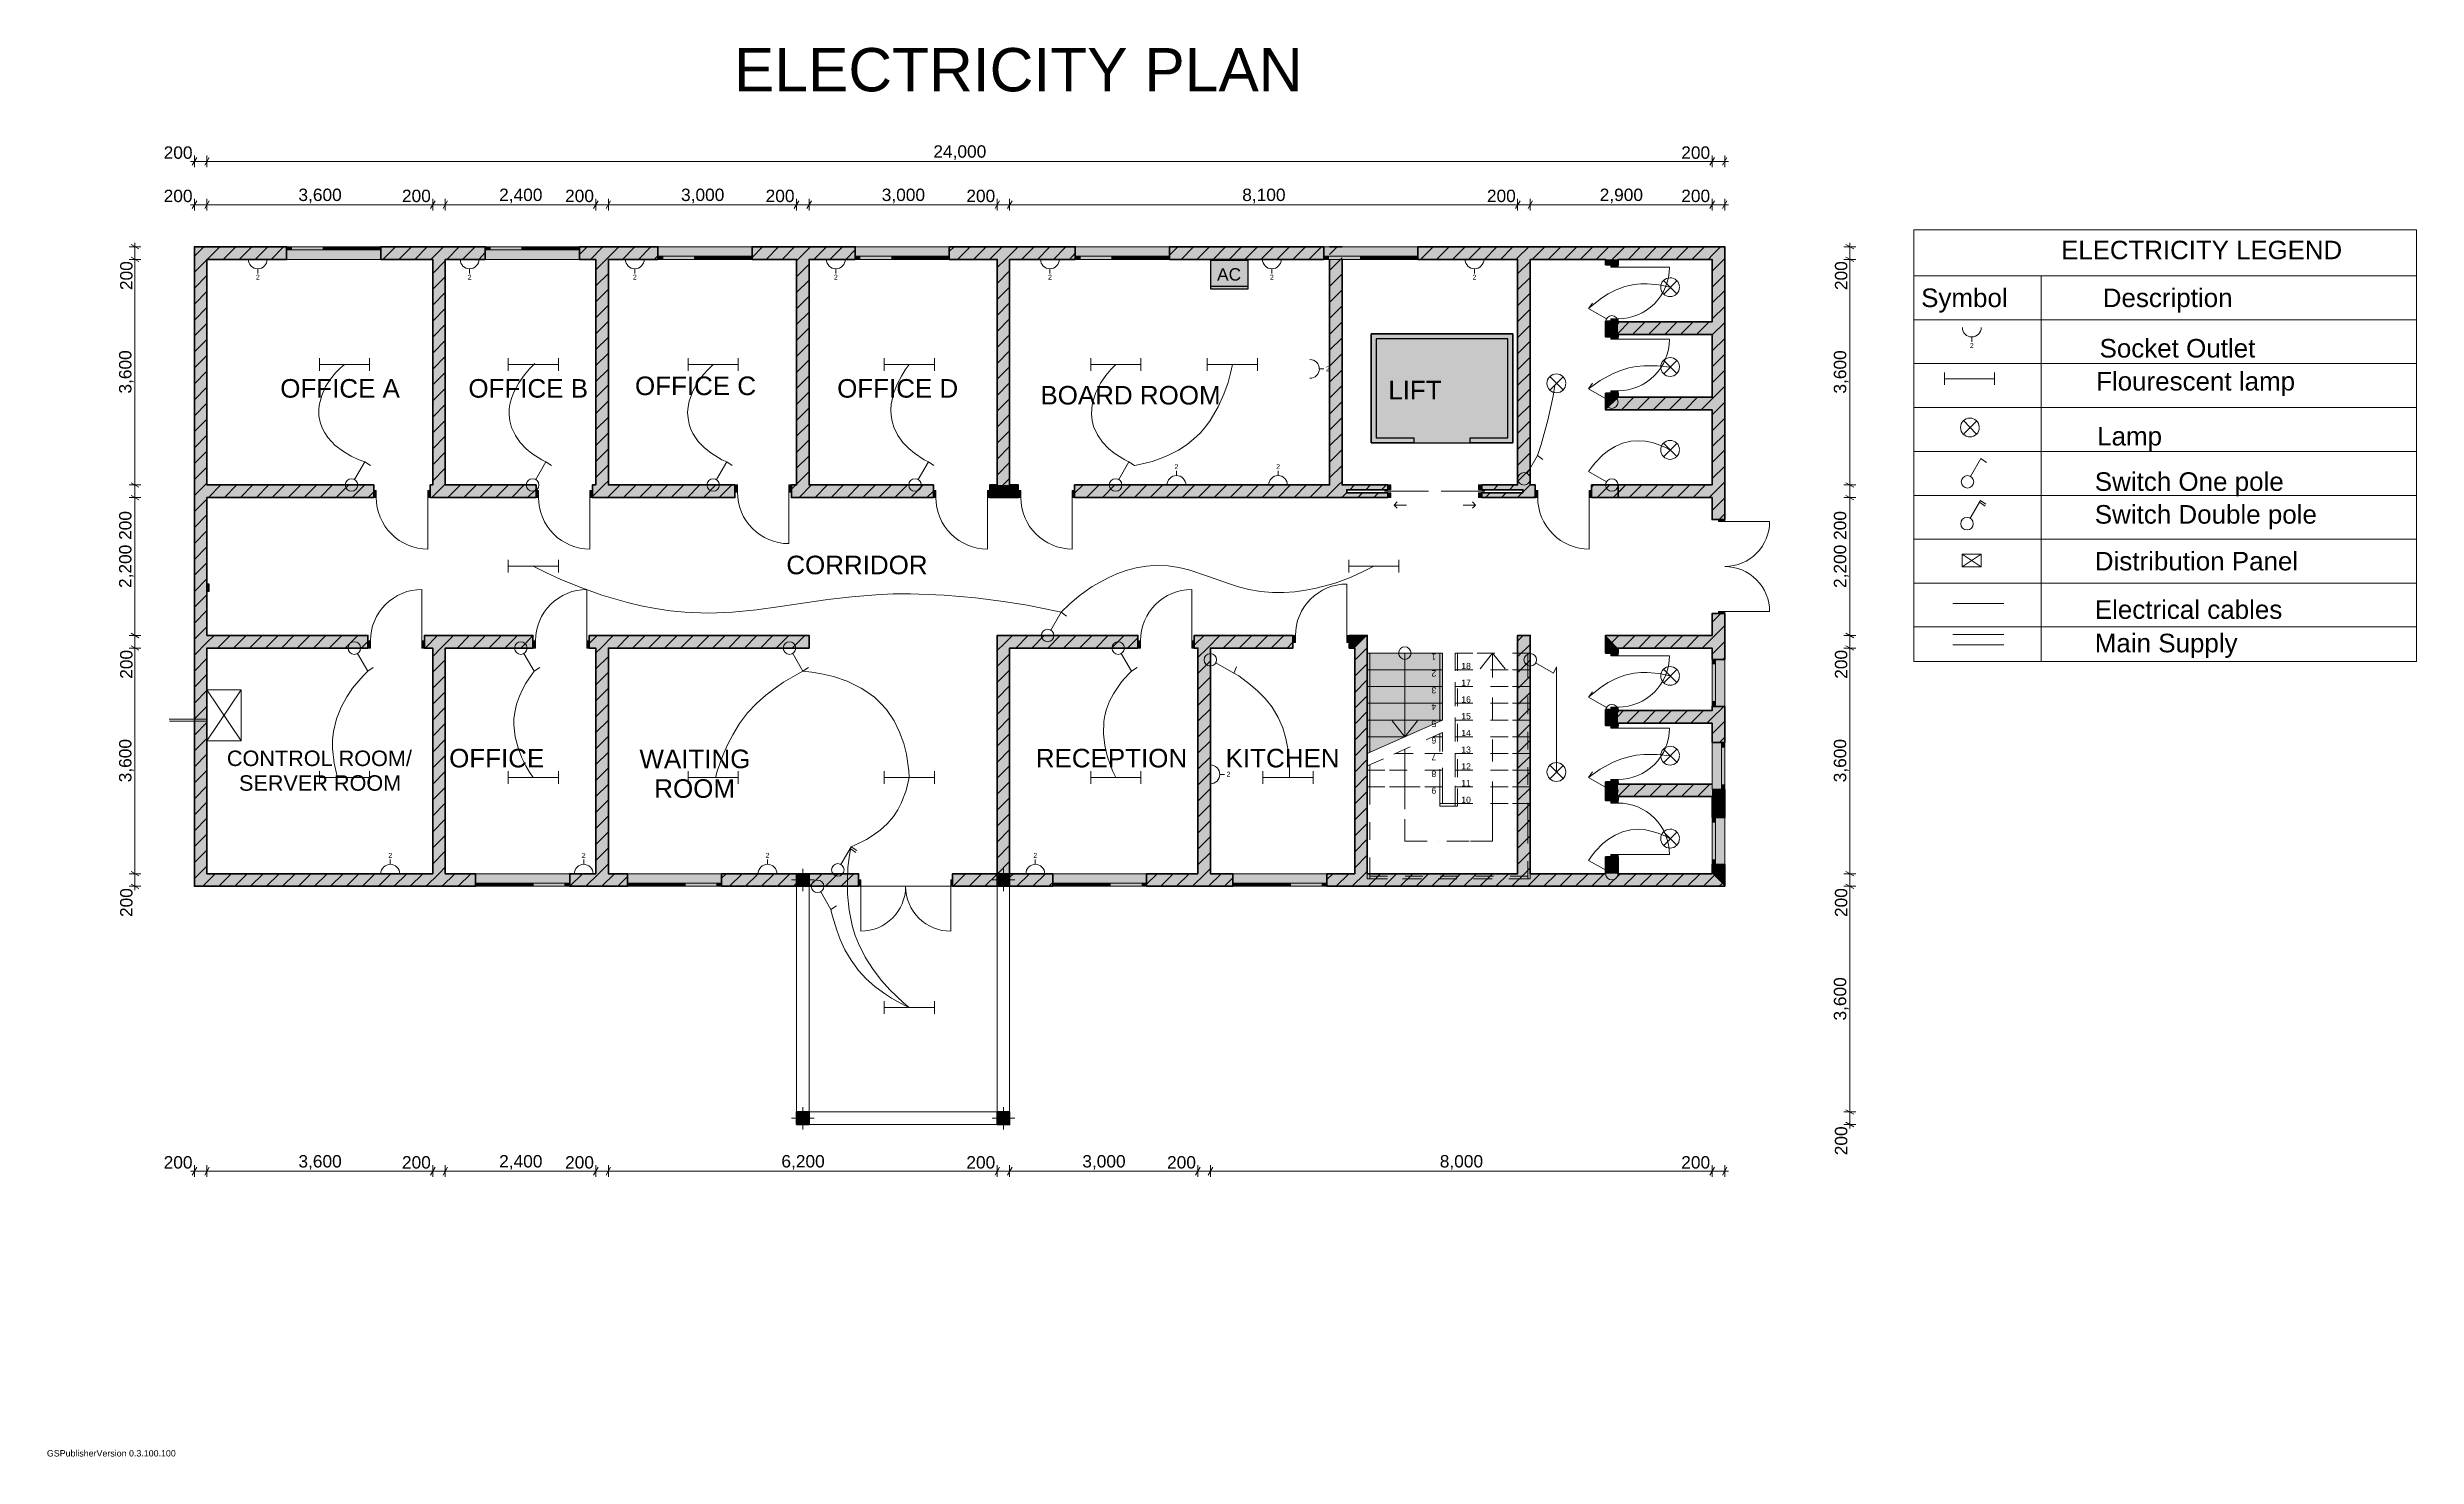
# Model space of a CAD drawing. Header units: millimetres. Extents: x 0.6 to 15.5, y 0.6 to 9.4.
import ezdxf

# ---------------------------------------------------------------- set-up
doc = ezdxf.new("R2010")
doc.units = ezdxf.units.MM
doc.layers.add('PDF_Geometry', color=7, linetype='Continuous')
doc.layers.add('PDF_Text', color=7, linetype='Continuous')
doc.layers.add('PDF_Solid Fills', color=7, linetype='Continuous', true_color=0xffffff)
doc.styles.add('PDF Arial-BoldMT', font='arial.ttf')
doc.styles.add('PDF ArialMT', font='arial.ttf')

msp = doc.modelspace()

# ---------------------------------------------------------------- texts
at = {"layer": 'PDF_Text', "color": 173, "true_color": 0x5555ff, "attachment_point": 4, "style": 'PDF Arial-BoldMT'}
for s, insert, char_height in [('ELECTRICITY PLAN', (4.896, 9.289), 0.27213), ('ELECTRICITY LEGEND', (13.228, 8.158), 0.11595), ('AC', (7.929, 8.005), 0.0778), ('Symbol', (12.349, 7.841), 0.1166), ('Description', (13.489, 7.841), 0.11663), ('Socket Outlet', (13.469, 7.541), 0.11663), ('OFFICE A', (2.048, 7.289), 0.1166), ('OFFICE B', (3.229, 7.289), 0.1166), ('OFFICE C', (4.275, 7.305), 0.1166), ('OFFICE D', (5.544, 7.289), 0.1166), ('BOARD ROOM', (6.82, 7.246), 0.1166), ('LIFT', (9.004, 7.279), 0.1166), ('Flourescent lamp', (13.447, 7.317), 0.11663), ('Lamp', (13.454, 6.972), 0.1166), ('Switch One pole', (13.439, 6.687), 0.11663), ('Switch Double pole', (13.439, 6.481), 0.11663), ('Distribution Panel', (13.439, 6.204), 0.11663), ('CORRIDOR', (5.225, 6.18), 0.1166), ('Electrical cables', (13.439, 5.9), 0.11663), ('Main Supply', (13.439, 5.673), 0.11663), ('CONTROL ROOM/', (1.713, 4.966), 0.09719), (' OFFICE', (3.063, 4.967), 0.1166), ('WAITING', (4.303, 4.962), 0.1166), ('RECEPTION', (6.791, 4.967), 0.1166), ('KITCHEN', (7.983, 4.967), 0.1166), ('SERVER ROOM', (1.789, 4.811), 0.09719), ('ROOM', (4.396, 4.776), 0.1166)]:
    msp.add_mtext(s, dxfattribs=dict(at, insert=insert, char_height=char_height))
at = {"layer": 'PDF_Text', "char_height": 0.0778, "attachment_point": 4, "style": 'PDF ArialMT'}
for s, insert in [('200', (1.316, 8.77)), ('24,000', (6.148, 8.77)), ('200', (10.843, 8.77)), ('200', (1.316, 8.498)), ('3,600', (2.162, 8.498)), ('200', (2.812, 8.498)), ('2,400', (3.422, 8.498)), ('200', (3.836, 8.498)), ('3,000', (4.564, 8.498)), ('200', (5.095, 8.498)), ('3,000', (5.824, 8.498)), ('200', (6.355, 8.498)), ('8,100', (8.087, 8.498)), ('200', (9.623, 8.498)), ('2,900', (10.331, 8.498)), ('200', (10.843, 8.498)), ('200', (1.316, 2.429)), ('3,600', (2.162, 2.429)), ('200', (2.812, 2.429)), ('2,400', (3.422, 2.429)), ('200', (3.836, 2.429)), ('6,200', (5.194, 2.429)), ('200', (6.355, 2.429)), ('3,000', (7.083, 2.429)), ('200', (7.615, 2.429)), ('8,000', (9.327, 2.429)), ('200', (10.843, 2.429))]:
    msp.add_mtext(s, dxfattribs=dict(at, insert=insert))
at = {"layer": 'PDF_Text', "char_height": 0.0778, "attachment_point": 4, "rotation": 90, "style": 'PDF ArialMT'}
for s, insert in [('200', (1.082, 7.907)), ('200', (11.847, 7.907)), ('3,600', (1.082, 7.257)), ('3,600', (11.847, 7.257)), ('2,200 200', (1.082, 6.036)), ('2,200 200', (11.847, 6.036)), ('200', (1.082, 5.466)), ('200', (11.847, 5.466)), ('3,600', (1.082, 4.816)), ('3,600', (11.847, 4.816)), ('200', (1.082, 3.97)), ('200', (11.847, 3.97)), ('3,600', (11.847, 3.32)), ('200', (11.847, 2.474))]:
    msp.add_mtext(s, dxfattribs=dict(at, insert=insert))
at = {"layer": 'PDF_Text', "color": 8, "true_color": 0x7f7f7f, "char_height": 0.0311, "attachment_point": 4, "style": 'PDF ArialMT'}
for insert in [(1.895, 7.988), (3.225, 7.988), (4.262, 7.988), (5.524, 7.988), (6.868, 7.988), (8.261, 7.988), (9.533, 7.988), (12.655, 7.559), (8.613, 7.413), (7.662, 6.798), (8.3, 6.798), (7.989, 4.867), (2.727, 4.357), (3.941, 4.357), (5.095, 4.357), (6.776, 4.357)]:
    msp.add_mtext('2', dxfattribs=dict(at, insert=insert))
at = {"layer": 'PDF_Text', "color": 251, "true_color": 0x6a6a6a, "char_height": 0.0389, "attachment_point": 4, "rotation": 180, "style": 'PDF ArialMT'}
for s, insert in [('1', (9.305, 5.604)), ('2', (9.305, 5.499)), ('3', (9.305, 5.394)), ('4', (9.305, 5.289)), ('5', (9.305, 5.184)), ('6', (9.305, 5.079)), ('7', (9.305, 4.974)), ('8', (9.305, 4.869)), ('9', (9.305, 4.764))]:
    msp.add_mtext(s, dxfattribs=dict(at, insert=insert))
at = {"layer": 'PDF_Text', "color": 251, "true_color": 0x6a6a6a, "char_height": 0.0389, "attachment_point": 4, "style": 'PDF ArialMT'}
for s, insert in [('18', (9.462, 5.546)), ('17', (9.462, 5.441)), ('16', (9.462, 5.336)), ('15', (9.462, 5.231)), ('14', (9.462, 5.126)), ('13', (9.462, 5.021)), ('12', (9.462, 4.916)), ('11', (9.462, 4.811)), ('10', (9.462, 4.706))]:
    msp.add_mtext(s, dxfattribs=dict(at, insert=insert))
at = {"layer": 'PDF_Text', "color": 7, "true_color": 0xffffff, "insert": (0.583, 0.602), "char_height": 0.03977, "attachment_point": 4, "style": 'PDF ArialMT'}
msp.add_mtext('GSPublisherVersion 0.3.100.100', dxfattribs=at)

# ---------------------------------------------------------------- hatches: boundary and pattern name
at = {"layer": 'PDF_Solid Fills', "transparency": 33554559}
for points in [[(1.509, 8.179), (2.088, 8.179), (2.088, 8.159), (2.088, 8.1), (1.588, 8.1)], [(2.679, 8.179), (2.679, 8.159), (2.679, 8.1), (2.088, 8.1), (2.088, 8.159), (2.088, 8.179)], [(2.679, 8.1), (2.679, 8.159), (2.679, 8.179), (3.335, 8.179), (3.335, 8.159), (3.335, 8.1)], [(3.926, 8.179), (3.926, 8.159), (3.926, 8.1), (3.335, 8.1), (3.335, 8.159), (3.335, 8.179)], [(3.926, 8.1), (3.926, 8.159), (3.926, 8.179), (4.419, 8.179), (4.419, 8.12), (4.419, 8.1)], [(5.01, 8.1), (4.419, 8.1), (4.419, 8.12), (4.419, 8.179), (5.01, 8.179), (5.01, 8.12)], [(5.01, 8.12), (5.01, 8.179), (5.658, 8.179), (5.658, 8.12), (5.658, 8.1), (5.01, 8.1)], [(6.248, 8.1), (5.658, 8.1), (5.658, 8.12), (5.658, 8.179), (6.248, 8.179), (6.248, 8.12)], [(6.248, 8.12), (6.248, 8.179), (7.039, 8.179), (7.039, 8.12), (7.039, 8.1), (6.248, 8.1)], [(7.63, 8.1), (7.039, 8.1), (7.039, 8.12), (7.039, 8.179), (7.63, 8.179), (7.63, 8.12)], [(7.63, 8.12), (7.63, 8.179), (8.6, 8.179), (8.6, 8.12), (8.6, 8.1), (7.63, 8.1)], [(9.19, 8.1), (8.6, 8.1), (8.6, 8.12), (8.6, 8.179), (9.19, 8.179), (9.19, 8.12)], [(9.816, 8.179), (9.816, 8.1), (9.19, 8.1), (9.19, 8.12), (9.19, 8.179)], [(10.368, 8.1), (10.446, 8.1), (10.446, 8.066), (10.401, 8.066), (10.368, 8.066)], [(11.037, 8.179), (11.116, 8.179), (11.116, 6.466), (11.076, 6.466), (11.037, 6.466)], [(10.368, 7.613), (10.368, 7.711), (10.401, 7.711), (10.446, 7.711), (10.446, 7.613), (10.401, 7.613)], [(10.368, 7.155), (10.368, 7.259), (10.401, 7.259), (10.446, 7.259), (10.446, 7.234)], [(2.635, 6.683), (2.635, 6.649), (2.635, 6.604), (1.588, 6.604), (1.588, 6.683)], [(3.654, 6.683), (3.654, 6.649), (3.654, 6.604), (2.99, 6.604), (2.99, 6.649), (2.99, 6.683)], [(4.008, 6.683), (4.902, 6.683), (4.902, 6.638), (4.902, 6.604), (4.008, 6.604), (4.008, 6.649)], [(5.257, 6.638), (5.257, 6.683), (6.148, 6.683), (6.148, 6.649), (6.148, 6.604), (5.257, 6.604)], [(6.502, 6.649), (6.502, 6.683), (6.681, 6.683), (6.681, 6.649), (6.681, 6.604), (6.502, 6.604)], [(7.035, 6.604), (7.035, 6.649), (7.035, 6.683), (9, 6.683), (9, 6.653), (8.743, 6.653), (8.743, 6.634), (9, 6.634), (9, 6.604)], [(9.591, 6.683), (9.926, 6.683), (9.926, 6.649), (9.926, 6.604), (9.591, 6.604), (9.591, 6.634), (9.849, 6.634), (9.849, 6.653), (9.591, 6.653)], [(10.28, 6.683), (11.037, 6.683), (11.037, 6.604), (10.28, 6.604), (10.28, 6.649)], [(11.037, 5.588), (11.037, 5.876), (11.076, 5.876), (11.116, 5.876), (11.116, 5.588), (11.057, 5.588)], [(2.598, 5.738), (2.598, 5.705), (2.598, 5.659), (1.588, 5.659), (1.588, 5.738)], [(3.634, 5.738), (3.634, 5.705), (3.634, 5.659), (2.953, 5.659), (2.953, 5.705), (2.953, 5.738)], [(5.368, 5.738), (5.368, 5.659), (3.988, 5.659), (3.988, 5.705), (3.988, 5.738)], [(6.549, 5.738), (7.432, 5.738), (7.432, 5.705), (7.432, 5.659), (6.627, 5.659)], [(7.786, 5.738), (8.405, 5.738), (8.405, 5.693), (8.405, 5.659), (7.786, 5.659), (7.786, 5.705)], [(8.759, 5.738), (8.872, 5.738), (8.793, 5.659), (8.759, 5.659), (8.759, 5.693)], [(10.368, 5.738), (10.446, 5.659), (10.446, 5.627), (10.401, 5.627), (10.368, 5.627)], [(11.037, 5.293), (11.037, 5.588), (11.057, 5.588), (11.116, 5.588), (11.116, 5.293), (11.057, 5.293)], [(10.368, 5.172), (10.368, 5.273), (10.401, 5.273), (10.446, 5.273), (10.446, 5.172), (10.401, 5.172)], [(11.037, 5.067), (11.037, 5.293), (11.057, 5.293), (11.116, 5.293), (11.116, 5.067), (11.096, 5.067)], [(11.116, 4.771), (11.096, 4.771), (11.037, 4.771), (11.037, 5.067), (11.096, 5.067), (11.116, 5.067)], [(10.368, 4.701), (10.368, 4.818), (10.401, 4.818), (10.446, 4.818), (10.446, 4.701), (10.401, 4.701)], [(11.096, 4.771), (11.116, 4.771), (11.116, 4.596), (11.057, 4.596), (11.037, 4.596), (11.037, 4.771)], [(11.037, 4.596), (11.057, 4.596), (11.116, 4.596), (11.116, 4.3), (11.057, 4.3), (11.037, 4.3)], [(10.368, 4.242), (10.368, 4.347), (10.401, 4.347), (10.446, 4.347), (10.446, 4.242)], [(1.588, 4.242), (3.274, 4.242), (3.274, 4.183), (3.274, 4.163), (1.509, 4.163)], [(3.274, 4.163), (3.274, 4.183), (3.274, 4.242), (3.865, 4.242), (3.865, 4.183), (3.865, 4.163)], [(4.228, 4.242), (4.228, 4.183), (4.228, 4.163), (3.865, 4.163), (3.865, 4.183), (3.865, 4.242)], [(4.228, 4.163), (4.228, 4.183), (4.228, 4.242), (4.819, 4.242), (4.819, 4.183), (4.819, 4.163)], [(5.289, 4.242), (5.289, 4.163), (4.819, 4.163), (4.819, 4.183), (4.819, 4.242)], [(5.368, 4.242), (5.679, 4.242), (5.679, 4.203), (5.679, 4.163), (5.368, 4.163)], [(6.549, 4.242), (6.549, 4.163), (6.269, 4.163), (6.269, 4.203), (6.269, 4.242)], [(6.897, 4.242), (6.897, 4.183), (6.897, 4.163), (6.627, 4.163), (6.627, 4.242)], [(6.897, 4.163), (6.897, 4.183), (6.897, 4.242), (7.487, 4.242), (7.487, 4.183), (7.487, 4.163)], [(8.028, 4.242), (8.028, 4.183), (8.028, 4.163), (7.487, 4.163), (7.487, 4.183), (7.487, 4.242)], [(8.028, 4.163), (8.028, 4.183), (8.028, 4.242), (8.619, 4.242), (8.619, 4.183), (8.619, 4.163)], [(11.037, 4.242), (11.116, 4.163), (8.619, 4.163), (8.619, 4.183), (8.619, 4.242)], [(11.037, 4.242), (11.037, 4.3), (11.057, 4.3), (11.116, 4.3), (11.116, 4.163)]]:
    msp.add_hatch(color=256, dxfattribs=at).paths.add_polyline_path(points)

# ---------------------------------------------------------------- linework, layer by layer
at = {"layer": 'PDF_Geometry', "lineweight": 13}
for points in [[(1.485, 8.715), (1.509, 8.715), (1.588, 8.715), (11.037, 8.715), (11.116, 8.715), (11.14, 8.715)], [(1.524, 8.74), (1.495, 8.691)], [(1.509, 8.679), (1.509, 8.752)], [(1.602, 8.74), (1.574, 8.691)], [(1.588, 8.679), (1.588, 8.752)], [(11.051, 8.74), (11.023, 8.691)], [(11.037, 8.679), (11.037, 8.752)], [(11.101, 8.691), (11.13, 8.74)], [(11.116, 8.679), (11.116, 8.752)], [(1.509, 8.406), (1.509, 8.48)], [(1.588, 8.406), (1.588, 8.48)], [(3.005, 8.406), (3.005, 8.48)], [(3.084, 8.406), (3.084, 8.48)], [(4.029, 8.406), (4.029, 8.48)], [(4.108, 8.406), (4.108, 8.48)], [(5.289, 8.406), (5.289, 8.48)], [(5.368, 8.406), (5.368, 8.48)], [(6.549, 8.406), (6.549, 8.48)], [(6.627, 8.406), (6.627, 8.48)], [(9.816, 8.406), (9.816, 8.48)], [(9.895, 8.406), (9.895, 8.48)], [(11.037, 8.406), (11.037, 8.48)], [(11.116, 8.406), (11.116, 8.48)], [(1.485, 8.443), (1.509, 8.443), (1.588, 8.443), (3.005, 8.443), (3.084, 8.443), (4.029, 8.443), (4.108, 8.443), (5.289, 8.443), (5.368, 8.443), (6.549, 8.443), (6.627, 8.443), (9.816, 8.443), (9.895, 8.443), (11.037, 8.443), (11.116, 8.443), (11.14, 8.443)], [(1.524, 8.468), (1.495, 8.419)], [(1.602, 8.468), (1.574, 8.419)], [(3.02, 8.468), (2.991, 8.419)], [(3.098, 8.468), (3.07, 8.419)], [(4.043, 8.468), (4.015, 8.419)], [(4.122, 8.468), (4.094, 8.419)], [(5.303, 8.468), (5.275, 8.419)], [(5.382, 8.468), (5.353, 8.419)], [(6.563, 8.468), (6.535, 8.419)], [(6.642, 8.468), (6.613, 8.419)], [(9.831, 8.468), (9.802, 8.419)], [(9.909, 8.468), (9.881, 8.419)], [(11.051, 8.468), (11.023, 8.419)], [(11.101, 8.419), (11.13, 8.468)], [(1.161, 8.165), (1.112, 8.193)], [(1.136, 4.139), (1.136, 4.163), (1.136, 4.242), (1.136, 5.659), (1.136, 5.738), (1.136, 6.604), (1.136, 6.683), (1.136, 8.1), (1.136, 8.179), (1.136, 8.203)], [(11.926, 8.165), (11.877, 8.193)], [(11.901, 2.643), (11.901, 2.667), (11.901, 2.746), (11.901, 4.163), (11.901, 4.242), (11.901, 5.659), (11.901, 5.738), (11.901, 6.604), (11.901, 6.683), (11.901, 8.1), (11.901, 8.179), (11.901, 8.203)], [(1.173, 8.179), (1.1, 8.179)], [(1.173, 8.1), (1.1, 8.1)], [(1.112, 8.114), (1.161, 8.086)], [(11.938, 8.179), (11.864, 8.179)], [(11.938, 8.1), (11.864, 8.1)], [(11.877, 8.114), (11.926, 8.086)], [(10.261, 7.791), (10.283, 7.811), (10.343, 7.857), (10.385, 7.883), (10.434, 7.908), (10.488, 7.929), (10.547, 7.942), (10.589, 7.946), (10.63, 7.947), (10.702, 7.94), (10.773, 7.925)], [(10.732, 7.967), (10.815, 7.883)], [(10.816, 7.965), (10.733, 7.882)], [(12.303, 7.996), (15.459, 7.996)], [(13.103, 7.996), (13.103, 5.574)], [(12.303, 7.721), (15.459, 7.721)], [(2.579, 6.829), (2.538, 6.844), (2.494, 6.864), (2.444, 6.893), (2.393, 6.932), (2.346, 6.982), (2.327, 7.011), (2.311, 7.043), (2.298, 7.078), (2.291, 7.117), (2.29, 7.151), (2.292, 7.184), (2.308, 7.246), (2.333, 7.301), (2.363, 7.348), (2.395, 7.387), (2.423, 7.415), (2.451, 7.439)], [(3.716, 6.829), (3.69, 6.842), (3.627, 6.881), (3.591, 6.911), (3.555, 6.949), (3.524, 6.993), (3.5, 7.045), (3.489, 7.085), (3.485, 7.124), (3.486, 7.161), (3.491, 7.198), (3.501, 7.232), (3.514, 7.265), (3.545, 7.325), (3.581, 7.375), (3.613, 7.413), (3.647, 7.446)], [(4.851, 6.829), (4.82, 6.842), (4.751, 6.884), (4.711, 6.917), (4.672, 6.957), (4.639, 7.006), (4.626, 7.034), (4.616, 7.064), (4.608, 7.102), (4.605, 7.138), (4.608, 7.174), (4.615, 7.209), (4.638, 7.272), (4.669, 7.328), (4.703, 7.374), (4.734, 7.409), (4.765, 7.439)], [(6.117, 6.829), (6.091, 6.842), (6.029, 6.882), (5.993, 6.912), (5.957, 6.95), (5.925, 6.994), (5.9, 7.046), (5.889, 7.083), (5.883, 7.119), (5.882, 7.155), (5.884, 7.191), (5.898, 7.257), (5.921, 7.317), (5.947, 7.367), (5.972, 7.406), (5.997, 7.439)], [(7.376, 6.829), (7.349, 6.842), (7.284, 6.882), (7.247, 6.913), (7.21, 6.951), (7.178, 6.997), (7.154, 7.051), (7.144, 7.089), (7.141, 7.127), (7.142, 7.163), (7.147, 7.199), (7.168, 7.264), (7.198, 7.322), (7.231, 7.371), (7.262, 7.408), (7.293, 7.439)], [(7.411, 6.805), (7.442, 6.811), (7.522, 6.831), (7.573, 6.849), (7.629, 6.872), (7.686, 6.901), (7.741, 6.938), (7.784, 6.972), (7.822, 7.009), (7.856, 7.048), (7.886, 7.089), (7.935, 7.173), (7.972, 7.254), (7.998, 7.326), (8.014, 7.385), (8.025, 7.439)], [(10.732, 7.466), (10.815, 7.383)], [(10.816, 7.464), (10.733, 7.381)], [(12.303, 7.445), (15.459, 7.445)], [(9.94, 6.868), (9.963, 6.937), (10.006, 7.09), (10.038, 7.24), (10.049, 7.309)], [(10.018, 7.364), (10.101, 7.28)], [(10.102, 7.362), (10.019, 7.279)], [(10.261, 7.287), (10.335, 7.34), (10.415, 7.383), (10.463, 7.403), (10.513, 7.418), (10.561, 7.427), (10.608, 7.432), (10.692, 7.432), (10.774, 7.423)], [(12.303, 7.17), (15.459, 7.17)], [(12.614, 7.087), (12.697, 7.003)], [(12.698, 7.085), (12.615, 7.002)], [(10.285, 6.802), (10.302, 6.823), (10.351, 6.872), (10.386, 6.899), (10.428, 6.925), (10.475, 6.945), (10.527, 6.958), (10.574, 6.961), (10.619, 6.958), (10.661, 6.949), (10.698, 6.937), (10.754, 6.914), (10.774, 6.902)], [(10.732, 6.946), (10.815, 6.862)], [(10.816, 6.944), (10.733, 6.861)], [(12.303, 6.894), (15.459, 6.894)], [(1.112, 6.697), (1.161, 6.669)], [(11.877, 6.697), (11.926, 6.669)], [(1.173, 6.683), (1.1, 6.683)], [(1.173, 6.604), (1.1, 6.604)], [(1.112, 6.618), (1.161, 6.59)], [(11.938, 6.683), (11.864, 6.683)], [(11.938, 6.604), (11.864, 6.604)], [(11.877, 6.618), (11.926, 6.59)], [(12.303, 6.618), (15.459, 6.618)], [(12.303, 6.343), (15.459, 6.343)], [(3.636, 6.174), (3.715, 6.134), (3.806, 6.092), (3.925, 6.043), (4.067, 5.992), (4.228, 5.945), (4.314, 5.924), (4.403, 5.907), (4.495, 5.893), (4.588, 5.884), (4.738, 5.879), (4.888, 5.885), (5.037, 5.9), (5.187, 5.919), (5.486, 5.963), (5.636, 5.981), (5.787, 5.994), (5.896, 5.999), (6.005, 5.999), (6.215, 5.992), (6.412, 5.975), (6.588, 5.952), (6.736, 5.928), (6.85, 5.906), (6.95, 5.884), (7.002, 5.935), (7.064, 5.987), (7.145, 6.045), (7.245, 6.101), (7.3, 6.125), (7.359, 6.147), (7.421, 6.163), (7.486, 6.174), (7.553, 6.179), (7.623, 6.175), (7.688, 6.165), (7.751, 6.15), (7.876, 6.109), (8.001, 6.064), (8.064, 6.044), (8.128, 6.027), (8.202, 6.014), (8.276, 6.008), (8.348, 6.008), (8.418, 6.013), (8.486, 6.022), (8.551, 6.035), (8.67, 6.067), (8.77, 6.104), (8.847, 6.139), (8.914, 6.174)], [(12.303, 6.067), (15.459, 6.067)], [(12.548, 5.939), (12.869, 5.939)], [(1.173, 5.738), (1.1, 5.738)], [(1.173, 5.659), (1.1, 5.659)], [(1.112, 5.752), (1.161, 5.724)], [(1.112, 5.673), (1.161, 5.645)], [(11.938, 5.738), (11.864, 5.738)], [(11.938, 5.659), (11.864, 5.659)], [(11.877, 5.752), (11.926, 5.724)], [(11.877, 5.673), (11.926, 5.645)], [(12.303, 5.792), (15.459, 5.792)], [(12.548, 5.745), (12.869, 5.745)], [(12.548, 5.679), (12.869, 5.679)], [(2.597, 5.513), (2.568, 5.485), (2.502, 5.407), (2.465, 5.352), (2.43, 5.287), (2.401, 5.215), (2.382, 5.136), (2.376, 5.082), (2.376, 5.029), (2.386, 4.936), (2.407, 4.844)], [(3.643, 5.513), (3.627, 5.493), (3.59, 5.438), (3.569, 5.399), (3.549, 5.356), (3.532, 5.307), (3.52, 5.255), (3.515, 5.215), (3.515, 5.176), (3.523, 5.101), (3.541, 5.032), (3.565, 4.97), (3.59, 4.919), (3.613, 4.88), (3.636, 4.847)], [(5.632, 4.411), (5.66, 4.423), (5.728, 4.457), (5.77, 4.484), (5.814, 4.516), (5.857, 4.556), (5.897, 4.602), (5.924, 4.643), (5.946, 4.686), (5.977, 4.765), (5.997, 4.847), (5.995, 4.888), (5.979, 4.993), (5.962, 5.06), (5.936, 5.131), (5.901, 5.203), (5.854, 5.273), (5.817, 5.314), (5.778, 5.35), (5.737, 5.381), (5.694, 5.408), (5.606, 5.451), (5.522, 5.48), (5.446, 5.498), (5.385, 5.508), (5.329, 5.513), (5.295, 5.496), (5.208, 5.445), (5.154, 5.408), (5.096, 5.364), (5.038, 5.311), (4.982, 5.252), (4.932, 5.185), (4.889, 5.115), (4.854, 5.047), (4.826, 4.984), (4.791, 4.886), (4.78, 4.847)], [(7.392, 5.513), (7.374, 5.495), (7.33, 5.446), (7.278, 5.371), (7.254, 5.325), (7.235, 5.276), (7.225, 5.236), (7.218, 5.197), (7.216, 5.12), (7.224, 5.047), (7.239, 4.982), (7.257, 4.927), (7.275, 4.884), (7.293, 4.847)], [(10.06, 5.541), (10.06, 4.881)], [(10.261, 5.35), (10.283, 5.37), (10.343, 5.416), (10.385, 5.442), (10.434, 5.467), (10.488, 5.488), (10.547, 5.501), (10.589, 5.505), (10.63, 5.506), (10.702, 5.499), (10.773, 5.484)], [(10.732, 5.526), (10.815, 5.443)], [(10.816, 5.524), (10.733, 5.441)], [(8.034, 5.502), (8.065, 5.484), (8.139, 5.429), (8.184, 5.389), (8.23, 5.342), (8.274, 5.287), (8.312, 5.224), (8.341, 5.158), (8.361, 5.092), (8.374, 5.029), (8.381, 4.971), (8.384, 4.881), (8.383, 4.847)], [(1.586, 5.213), (1.35, 5.213)], [(1.588, 5.199), (1.352, 5.199)], [(10.018, 4.923), (10.101, 4.839)], [(10.102, 4.921), (10.019, 4.838)], [(10.261, 4.846), (10.335, 4.899), (10.415, 4.942), (10.463, 4.962), (10.513, 4.977), (10.561, 4.986), (10.608, 4.991), (10.692, 4.991), (10.774, 4.982)], [(10.732, 5.025), (10.815, 4.942)], [(10.816, 5.024), (10.733, 4.94)], [(10.285, 4.361), (10.302, 4.382), (10.351, 4.431), (10.386, 4.458), (10.428, 4.484), (10.475, 4.505), (10.527, 4.517), (10.574, 4.521), (10.619, 4.517), (10.661, 4.508), (10.698, 4.497), (10.754, 4.473), (10.774, 4.461)], [(10.732, 4.505), (10.815, 4.421)], [(10.816, 4.503), (10.733, 4.42)], [(5.505, 4.017), (5.513, 3.981), (5.541, 3.887), (5.564, 3.828), (5.593, 3.764), (5.631, 3.699), (5.677, 3.635), (5.727, 3.581), (5.78, 3.534), (5.834, 3.494), (5.885, 3.461), (5.965, 3.417), (5.997, 3.402), (5.961, 3.432), (5.875, 3.513), (5.823, 3.572), (5.77, 3.64), (5.72, 3.717), (5.677, 3.803), (5.657, 3.855), (5.641, 3.908), (5.619, 4.013), (5.609, 4.113), (5.608, 4.204), (5.612, 4.282), (5.619, 4.343), (5.628, 4.397)], [(1.173, 4.242), (1.1, 4.242)], [(1.112, 4.256), (1.161, 4.228)], [(1.112, 4.177), (1.161, 4.149)], [(11.938, 4.242), (11.864, 4.242)], [(11.877, 4.256), (11.926, 4.228)], [(11.877, 4.177), (11.926, 4.149)], [(1.173, 4.163), (1.1, 4.163)], [(5.368, 4.163), (5.368, 2.746), (6.549, 2.746), (6.549, 4.163)], [(11.938, 4.163), (11.864, 4.163)], [(11.938, 2.746), (11.864, 2.746)], [(11.877, 2.76), (11.926, 2.732)], [(11.877, 2.681), (11.926, 2.653)], [(11.938, 2.667), (11.864, 2.667)], [(1.524, 2.399), (1.495, 2.35)], [(1.509, 2.338), (1.509, 2.411)], [(1.602, 2.399), (1.574, 2.35)], [(1.588, 2.338), (1.588, 2.411)], [(3.02, 2.399), (2.991, 2.35)], [(3.005, 2.338), (3.005, 2.411)], [(3.098, 2.399), (3.07, 2.35)], [(3.084, 2.338), (3.084, 2.411)], [(4.043, 2.399), (4.015, 2.35)], [(4.029, 2.338), (4.029, 2.411)], [(4.122, 2.399), (4.094, 2.35)], [(4.108, 2.338), (4.108, 2.411)], [(6.563, 2.399), (6.535, 2.35)], [(6.549, 2.338), (6.549, 2.411)], [(6.642, 2.399), (6.613, 2.35)], [(6.627, 2.338), (6.627, 2.411)], [(7.823, 2.399), (7.794, 2.35)], [(7.809, 2.338), (7.809, 2.411)], [(7.902, 2.399), (7.873, 2.35)], [(7.887, 2.338), (7.887, 2.411)], [(11.051, 2.399), (11.023, 2.35)], [(11.037, 2.338), (11.037, 2.411)], [(11.101, 2.35), (11.13, 2.399)], [(11.116, 2.338), (11.116, 2.411)], [(1.485, 2.374), (1.509, 2.374), (1.588, 2.374), (3.005, 2.374), (3.084, 2.374), (4.029, 2.374), (4.108, 2.374), (6.549, 2.374), (6.627, 2.374), (7.809, 2.374), (7.887, 2.374), (11.037, 2.374), (11.116, 2.374), (11.14, 2.374)]]:
    msp.add_lwpolyline(points, dxfattribs=at)
for points in [[(12.303, 8.285), (15.459, 8.285), (15.459, 5.574), (12.303, 5.574)], [(5.289, 4.163), (6.627, 4.163), (6.627, 2.667), (5.289, 2.667)]]:
    msp.add_lwpolyline(points, close=True, dxfattribs=at)
at = {"layer": 'PDF_Geometry', "color": 21, "lineweight": 9, "true_color": 0xff9955}
for points in [[(1.568, 8.179), (1.539, 8.149), (1.509, 8.12)], [(1.588, 8.098), (1.509, 8.02)], [(1.669, 8.179), (1.59, 8.1)], [(1.769, 8.179), (1.69, 8.1)], [(1.869, 8.179), (1.79, 8.1)], [(1.969, 8.179), (1.891, 8.1)], [(2.069, 8.179), (1.991, 8.1)], [(2.771, 8.179), (2.692, 8.1)], [(2.871, 8.179), (2.792, 8.1)], [(2.971, 8.179), (2.893, 8.1)], [(3.072, 8.179), (2.993, 8.1)], [(3.005, 8.012), (3.084, 8.091)], [(3.172, 8.179), (3.093, 8.1)], [(3.272, 8.179), (3.193, 8.1)], [(3.335, 8.142), (3.294, 8.1)], [(3.974, 8.179), (3.926, 8.131)], [(4.074, 8.179), (3.995, 8.1)], [(4.174, 8.179), (4.095, 8.1), (4.029, 8.034)], [(4.274, 8.179), (4.196, 8.1)], [(4.375, 8.179), (4.296, 8.1)], [(4.419, 8.123), (4.396, 8.1)], [(5.076, 8.179), (5.01, 8.112)], [(5.176, 8.179), (5.098, 8.1)], [(5.277, 8.179), (5.198, 8.1)], [(5.377, 8.179), (5.298, 8.1), (5.289, 8.091)], [(5.289, 7.991), (5.368, 8.07)], [(5.477, 8.179), (5.398, 8.1)], [(5.577, 8.179), (5.498, 8.1)], [(5.658, 8.159), (5.599, 8.1)], [(6.279, 8.179), (6.248, 8.149)], [(6.379, 8.179), (6.3, 8.1)], [(6.479, 8.179), (6.4, 8.1)], [(6.579, 8.179), (6.501, 8.1)], [(6.68, 8.179), (6.601, 8.1), (6.549, 8.048)], [(6.78, 8.179), (6.701, 8.1)], [(6.88, 8.179), (6.801, 8.1)], [(6.98, 8.179), (6.902, 8.1)], [(7.039, 8.138), (7.002, 8.1)], [(7.682, 8.179), (7.63, 8.127)], [(7.782, 8.179), (7.703, 8.1)], [(7.882, 8.179), (7.803, 8.1)], [(7.982, 8.179), (7.904, 8.1)], [(8.083, 8.179), (8.004, 8.1)], [(8.183, 8.179), (8.104, 8.1)], [(8.283, 8.179), (8.204, 8.1)], [(8.383, 8.179), (8.305, 8.1)], [(8.484, 8.179), (8.405, 8.1)], [(8.584, 8.179), (8.505, 8.1)], [(8.635, 8.13), (8.684, 8.179)], [(8.635, 8.03), (8.714, 8.109)], [(9.285, 8.179), (9.207, 8.1)], [(9.386, 8.179), (9.307, 8.1)], [(9.486, 8.179), (9.407, 8.1)], [(9.586, 8.179), (9.507, 8.1)], [(9.686, 8.179), (9.607, 8.1)], [(9.786, 8.179), (9.708, 8.1)], [(9.887, 8.179), (9.816, 8.109), (9.808, 8.1)], [(9.816, 8.009), (9.895, 8.087)], [(9.908, 8.1), (9.987, 8.179)], [(10.008, 8.1), (10.087, 8.179)], [(10.109, 8.1), (10.187, 8.179)], [(10.209, 8.1), (10.288, 8.179)], [(10.309, 8.1), (10.388, 8.179)], [(10.375, 8.066), (10.409, 8.1), (10.488, 8.179)], [(10.509, 8.1), (10.588, 8.179)], [(10.61, 8.1), (10.688, 8.179)], [(10.71, 8.1), (10.789, 8.179)], [(10.81, 8.1), (10.889, 8.179)], [(10.91, 8.1), (10.989, 8.179)], [(11.011, 8.1), (11.037, 8.127), (11.089, 8.179)], [(11.116, 8.105), (11.037, 8.026)], [(1.588, 7.998), (1.509, 7.92)], [(1.588, 7.898), (1.509, 7.819)], [(3.005, 7.912), (3.084, 7.991)], [(3.005, 7.812), (3.084, 7.891)], [(4.029, 7.934), (4.108, 8.012)], [(4.029, 7.833), (4.108, 7.912)], [(5.289, 7.891), (5.368, 7.969)], [(6.549, 7.948), (6.627, 8.027)], [(6.549, 7.848), (6.627, 7.926)], [(8.635, 7.93), (8.714, 8.009)], [(8.635, 7.83), (8.714, 7.908)], [(9.816, 7.908), (9.895, 7.987)], [(9.816, 7.808), (9.895, 7.887)], [(11.116, 8.005), (11.037, 7.926)], [(11.116, 7.905), (11.037, 7.826)], [(1.588, 7.798), (1.509, 7.719)], [(3.005, 7.712), (3.084, 7.791)], [(4.029, 7.733), (4.108, 7.812)], [(5.289, 7.79), (5.368, 7.869)], [(5.289, 7.69), (5.368, 7.769)], [(6.549, 7.747), (6.627, 7.826)], [(8.635, 7.729), (8.714, 7.808)], [(9.816, 7.708), (9.895, 7.787)], [(11.116, 7.804), (11.037, 7.726)], [(1.588, 7.698), (1.509, 7.619)], [(1.588, 7.597), (1.509, 7.519)], [(3.005, 7.612), (3.084, 7.69)], [(3.005, 7.511), (3.084, 7.59)], [(4.029, 7.633), (4.108, 7.712)], [(4.029, 7.533), (4.108, 7.612)], [(5.289, 7.59), (5.368, 7.669)], [(6.549, 7.647), (6.627, 7.726)], [(6.549, 7.547), (6.627, 7.626)], [(8.635, 7.629), (8.714, 7.708)], [(8.635, 7.529), (8.714, 7.608)], [(9.816, 7.608), (9.895, 7.686)], [(9.816, 7.507), (9.895, 7.586)], [(10.421, 7.711), (10.368, 7.658)], [(10.517, 7.707), (10.446, 7.636), (10.423, 7.613)], [(10.538, 7.628), (10.617, 7.707)], [(10.638, 7.628), (10.717, 7.707)], [(10.739, 7.628), (10.817, 7.707)], [(10.839, 7.628), (10.918, 7.707)], [(10.939, 7.628), (11.018, 7.707)], [(11.116, 7.704), (11.037, 7.626)], [(11.116, 7.604), (11.037, 7.525)], [(1.588, 7.497), (1.509, 7.418)], [(3.005, 7.411), (3.084, 7.49)], [(4.029, 7.433), (4.108, 7.511)], [(5.289, 7.49), (5.368, 7.569)], [(5.289, 7.39), (5.368, 7.468)], [(6.549, 7.447), (6.627, 7.526)], [(8.635, 7.429), (8.714, 7.508)], [(9.816, 7.407), (9.895, 7.486)], [(11.116, 7.504), (11.037, 7.425)], [(1.588, 7.397), (1.509, 7.318)], [(1.588, 7.297), (1.509, 7.218)], [(3.005, 7.311), (3.084, 7.39)], [(3.005, 7.211), (3.084, 7.289)], [(4.029, 7.332), (4.108, 7.411)], [(4.029, 7.232), (4.108, 7.311)], [(5.289, 7.289), (5.368, 7.368)], [(6.549, 7.347), (6.627, 7.425)], [(6.549, 7.246), (6.627, 7.325)], [(8.635, 7.329), (8.714, 7.407)], [(8.635, 7.228), (8.714, 7.307)], [(9.816, 7.307), (9.895, 7.386)], [(11.116, 7.303), (11.037, 7.225), (10.968, 7.155)], [(11.116, 7.404), (11.037, 7.325)], [(1.588, 7.196), (1.509, 7.118)], [(3.005, 7.11), (3.084, 7.189)], [(4.029, 7.132), (4.108, 7.211)], [(5.289, 7.189), (5.368, 7.268)], [(5.289, 7.089), (5.368, 7.168)], [(6.549, 7.146), (6.627, 7.225)], [(8.635, 7.128), (8.714, 7.207)], [(9.816, 7.207), (9.895, 7.286)], [(9.816, 7.107), (9.895, 7.185)], [(10.37, 7.259), (10.368, 7.257)], [(10.446, 7.235), (10.368, 7.157)], [(10.545, 7.234), (10.467, 7.155)], [(10.646, 7.234), (10.567, 7.155)], [(10.746, 7.234), (10.667, 7.155)], [(10.846, 7.234), (10.767, 7.155)], [(10.946, 7.234), (10.867, 7.155)], [(11.116, 7.203), (11.037, 7.124)], [(1.588, 7.096), (1.509, 7.018)], [(1.588, 6.996), (1.509, 6.917)], [(3.005, 7.01), (3.084, 7.089)], [(4.029, 7.032), (4.108, 7.11)], [(4.029, 6.931), (4.108, 7.01)], [(5.289, 6.989), (5.368, 7.067)], [(6.549, 7.046), (6.627, 7.125)], [(6.549, 6.946), (6.627, 7.024)], [(8.635, 7.028), (8.714, 7.107)], [(8.635, 6.928), (8.714, 7.006)], [(9.816, 7.006), (9.895, 7.085)], [(11.116, 7.103), (11.037, 7.024)], [(11.116, 7.003), (11.037, 6.924)], [(1.588, 6.896), (1.509, 6.817)], [(3.005, 6.91), (3.084, 6.989)], [(3.005, 6.81), (3.084, 6.889)], [(4.029, 6.831), (4.108, 6.91)], [(5.289, 6.888), (5.368, 6.967)], [(5.289, 6.788), (5.368, 6.867)], [(6.549, 6.845), (6.627, 6.924)], [(8.635, 6.827), (8.714, 6.906)], [(9.816, 6.906), (9.895, 6.985)], [(9.816, 6.806), (9.895, 6.885)], [(11.116, 6.903), (11.037, 6.824)], [(1.588, 6.796), (1.509, 6.717)], [(1.588, 6.695), (1.509, 6.617)], [(3.005, 6.71), (3.084, 6.788)], [(4.108, 6.71), (4.081, 6.683), (4.008, 6.61)], [(4.029, 6.731), (4.108, 6.81)], [(5.289, 6.688), (5.368, 6.767)], [(6.627, 6.724), (6.587, 6.683), (6.508, 6.604)], [(6.549, 6.745), (6.627, 6.824)], [(8.714, 6.706), (8.691, 6.683), (8.612, 6.604)], [(8.635, 6.727), (8.714, 6.806)], [(9.816, 6.706), (9.895, 6.784)], [(11.116, 6.702), (11.037, 6.623), (11.018, 6.604), (11.037, 6.623)], [(11.116, 6.802), (11.037, 6.724)], [(1.588, 6.595), (1.509, 6.516)], [(1.676, 6.683), (1.597, 6.604)], [(1.776, 6.683), (1.697, 6.604)], [(1.876, 6.683), (1.798, 6.604)], [(1.976, 6.683), (1.898, 6.604)], [(2.077, 6.683), (1.998, 6.604)], [(2.177, 6.683), (2.098, 6.604)], [(2.277, 6.683), (2.198, 6.604)], [(2.377, 6.683), (2.299, 6.604)], [(2.478, 6.683), (2.399, 6.604)], [(2.578, 6.683), (2.499, 6.604)], [(2.635, 6.64), (2.599, 6.604)], [(3.084, 6.688), (3.079, 6.683), (3, 6.604)], [(3.179, 6.683), (3.1, 6.604)], [(3.279, 6.683), (3.201, 6.604)], [(3.38, 6.683), (3.301, 6.604)], [(3.48, 6.683), (3.401, 6.604)], [(3.58, 6.683), (3.501, 6.604)], [(3.654, 6.656), (3.601, 6.604)], [(4.181, 6.683), (4.103, 6.604)], [(4.282, 6.683), (4.203, 6.604)], [(4.382, 6.683), (4.303, 6.604)], [(4.482, 6.683), (4.403, 6.604)], [(4.582, 6.683), (4.503, 6.604)], [(4.682, 6.683), (4.604, 6.604)], [(4.783, 6.683), (4.704, 6.604)], [(4.883, 6.683), (4.804, 6.604)], [(5.284, 6.683), (5.257, 6.656)], [(5.384, 6.683), (5.305, 6.604)], [(5.484, 6.683), (5.405, 6.604)], [(5.584, 6.683), (5.506, 6.604)], [(5.685, 6.683), (5.606, 6.604)], [(5.785, 6.683), (5.706, 6.604)], [(5.885, 6.683), (5.806, 6.604)], [(5.985, 6.683), (5.907, 6.604)], [(6.085, 6.683), (6.007, 6.604)], [(6.148, 6.645), (6.107, 6.604)], [(6.681, 6.677), (6.608, 6.604)], [(7.088, 6.683), (7.035, 6.631)], [(7.188, 6.683), (7.109, 6.604)], [(7.288, 6.683), (7.209, 6.604)], [(7.388, 6.683), (7.31, 6.604)], [(7.489, 6.683), (7.41, 6.604)], [(7.589, 6.683), (7.51, 6.604)], [(7.689, 6.683), (7.61, 6.604)], [(7.789, 6.683), (7.71, 6.604)], [(7.889, 6.683), (7.811, 6.604)], [(7.99, 6.683), (7.911, 6.604)], [(8.09, 6.683), (8.011, 6.604)], [(8.19, 6.683), (8.111, 6.604)], [(8.29, 6.683), (8.212, 6.604)], [(8.391, 6.683), (8.312, 6.604)], [(8.491, 6.683), (8.412, 6.604)], [(8.591, 6.683), (8.512, 6.604)], [(8.742, 6.634), (8.713, 6.604)], [(8.791, 6.683), (8.762, 6.653)], [(8.842, 6.634), (8.813, 6.604)], [(8.892, 6.683), (8.862, 6.653)], [(8.943, 6.634), (8.913, 6.604)], [(8.992, 6.683), (8.962, 6.653)], [(9.593, 6.683), (9.591, 6.681)], [(9.644, 6.634), (9.615, 6.604)], [(9.693, 6.683), (9.664, 6.653)], [(9.744, 6.634), (9.715, 6.604)], [(9.794, 6.683), (9.764, 6.653)], [(9.845, 6.634), (9.815, 6.604)], [(9.895, 6.684), (9.894, 6.683), (9.849, 6.638)], [(9.926, 6.615), (9.915, 6.604)], [(10.295, 6.683), (10.28, 6.668)], [(10.395, 6.683), (10.316, 6.604)], [(10.446, 6.634), (10.495, 6.683), (10.416, 6.604)], [(11.116, 6.602), (11.037, 6.523)], [(1.588, 6.495), (1.509, 6.416)], [(11.116, 6.502), (11.08, 6.466)], [(1.588, 6.395), (1.509, 6.316)], [(1.588, 6.295), (1.509, 6.216)], [(1.588, 6.194), (1.509, 6.116)], [(1.588, 6.094), (1.509, 6.015)], [(1.588, 5.994), (1.509, 5.915)], [(1.588, 5.894), (1.509, 5.815)], [(11.091, 5.876), (11.037, 5.822)], [(1.588, 5.793), (1.509, 5.715)], [(1.633, 5.738), (1.588, 5.693), (1.509, 5.614)], [(1.733, 5.738), (1.654, 5.659)], [(1.833, 5.738), (1.755, 5.659)], [(1.934, 5.738), (1.855, 5.659)], [(2.034, 5.738), (1.955, 5.659)], [(2.134, 5.738), (2.055, 5.659)], [(2.234, 5.738), (2.155, 5.659)], [(2.334, 5.738), (2.256, 5.659)], [(2.435, 5.738), (2.356, 5.659)], [(2.535, 5.738), (2.456, 5.659)], [(2.598, 5.701), (2.556, 5.659)], [(3.036, 5.738), (2.957, 5.659)], [(3.005, 5.607), (3.057, 5.659), (3.136, 5.738)], [(3.236, 5.738), (3.158, 5.659)], [(3.337, 5.738), (3.258, 5.659)], [(3.437, 5.738), (3.358, 5.659)], [(3.537, 5.738), (3.458, 5.659)], [(3.634, 5.735), (3.559, 5.659)], [(4.038, 5.738), (3.988, 5.688)], [(4.029, 5.629), (4.06, 5.659), (4.138, 5.738)], [(4.239, 5.738), (4.16, 5.659)], [(4.339, 5.738), (4.26, 5.659)], [(4.439, 5.738), (4.36, 5.659)], [(4.539, 5.738), (4.461, 5.659)], [(4.64, 5.738), (4.561, 5.659)], [(4.74, 5.738), (4.661, 5.659)], [(4.84, 5.738), (4.761, 5.659)], [(4.94, 5.738), (4.861, 5.659)], [(5.04, 5.738), (4.962, 5.659)], [(5.141, 5.738), (5.062, 5.659)], [(5.241, 5.738), (5.162, 5.659)], [(5.341, 5.738), (5.262, 5.659)], [(5.368, 5.664), (5.363, 5.659)], [(6.644, 5.738), (6.596, 5.69), (6.549, 5.643)], [(6.744, 5.738), (6.665, 5.659)], [(6.844, 5.738), (6.766, 5.659)], [(6.945, 5.738), (6.866, 5.659)], [(7.045, 5.738), (6.966, 5.659)], [(7.145, 5.738), (7.066, 5.659)], [(7.245, 5.738), (7.167, 5.659)], [(7.345, 5.738), (7.267, 5.659)], [(7.432, 5.724), (7.367, 5.659)], [(7.847, 5.738), (7.786, 5.678)], [(7.809, 5.6), (7.868, 5.659), (7.947, 5.738)], [(8.047, 5.738), (7.968, 5.659)], [(8.147, 5.738), (8.068, 5.659)], [(8.247, 5.738), (8.169, 5.659)], [(8.348, 5.738), (8.269, 5.659)], [(8.405, 5.695), (8.369, 5.659)], [(8.849, 5.738), (8.77, 5.659)], [(8.872, 5.661), (8.793, 5.582)], [(9.816, 5.703), (9.851, 5.738)], [(9.816, 5.603), (9.895, 5.682)], [(10.452, 5.738), (10.41, 5.696), (10.368, 5.653)], [(10.553, 5.738), (10.474, 5.659)], [(10.653, 5.738), (10.574, 5.659)], [(10.753, 5.738), (10.674, 5.659)], [(10.853, 5.738), (10.774, 5.659)], [(10.953, 5.738), (10.875, 5.659)], [(11.116, 5.8), (11.037, 5.721), (10.975, 5.659)], [(11.116, 5.7), (11.037, 5.621)], [(1.588, 5.593), (1.509, 5.514)], [(3.005, 5.507), (3.084, 5.586)], [(4.029, 5.528), (4.108, 5.607)], [(4.029, 5.428), (4.108, 5.507)], [(6.627, 5.621), (6.549, 5.543)], [(6.627, 5.521), (6.549, 5.442)], [(7.809, 5.5), (7.887, 5.578)], [(8.872, 5.56), (8.793, 5.482)], [(9.816, 5.503), (9.895, 5.582)], [(10.446, 5.632), (10.442, 5.627)], [(11.116, 5.6), (11.104, 5.588)], [(1.588, 5.493), (1.509, 5.414)], [(1.588, 5.393), (1.509, 5.314)], [(3.005, 5.407), (3.084, 5.485)], [(3.005, 5.307), (3.084, 5.385)], [(4.029, 5.328), (4.108, 5.407)], [(6.627, 5.421), (6.549, 5.342)], [(7.809, 5.399), (7.887, 5.478)], [(7.809, 5.299), (7.887, 5.378)], [(8.872, 5.46), (8.793, 5.381)], [(8.872, 5.36), (8.793, 5.281)], [(9.816, 5.403), (9.895, 5.482)], [(9.816, 5.303), (9.895, 5.381)], [(1.588, 5.292), (1.509, 5.214)], [(3.005, 5.206), (3.084, 5.285)], [(4.029, 5.228), (4.108, 5.306)], [(4.029, 5.128), (4.108, 5.206)], [(6.627, 5.321), (6.549, 5.242)], [(6.627, 5.22), (6.549, 5.142)], [(7.809, 5.199), (7.887, 5.278)], [(8.872, 5.26), (8.793, 5.181)], [(9.816, 5.202), (9.895, 5.281)], [(10.388, 5.273), (10.368, 5.253)], [(10.388, 5.172), (10.446, 5.231), (10.481, 5.266)], [(10.502, 5.187), (10.581, 5.266)], [(10.603, 5.187), (10.681, 5.266)], [(10.703, 5.187), (10.782, 5.266)], [(10.803, 5.187), (10.882, 5.266)], [(10.903, 5.187), (10.982, 5.266)], [(11.11, 5.293), (11.037, 5.22), (11.004, 5.187)], [(1.588, 5.192), (1.509, 5.113)], [(1.588, 5.092), (1.509, 5.013)], [(3.005, 5.106), (3.084, 5.185)], [(3.005, 5.006), (3.084, 5.085)], [(4.029, 5.027), (4.108, 5.106)], [(6.627, 5.12), (6.549, 5.042)], [(7.809, 5.099), (7.887, 5.177)], [(7.809, 4.998), (7.887, 5.077)], [(8.872, 5.16), (8.793, 5.081)], [(8.872, 5.059), (8.793, 4.981)], [(9.816, 5.102), (9.895, 5.181)], [(9.816, 5.002), (9.895, 5.081)], [(11.116, 5.199), (11.037, 5.12)], [(11.116, 5.099), (11.084, 5.067)], [(1.588, 4.992), (1.509, 4.913)], [(3.005, 4.906), (3.084, 4.984)], [(4.029, 4.927), (4.108, 5.006)], [(6.627, 5.02), (6.549, 4.941)], [(6.627, 4.92), (6.549, 4.841)], [(7.809, 4.898), (7.887, 4.977)], [(8.872, 4.959), (8.793, 4.88)], [(9.816, 4.902), (9.895, 4.98)], [(1.588, 4.891), (1.509, 4.813)], [(1.588, 4.791), (1.509, 4.712)], [(3.005, 4.805), (3.084, 4.884)], [(3.005, 4.705), (3.084, 4.784)], [(4.029, 4.827), (4.108, 4.906)], [(4.029, 4.727), (4.108, 4.805)], [(6.627, 4.82), (6.549, 4.741)], [(7.809, 4.798), (7.887, 4.877)], [(7.809, 4.698), (7.887, 4.777)], [(8.872, 4.859), (8.793, 4.78)], [(9.816, 4.802), (9.895, 4.88)], [(9.816, 4.701), (9.895, 4.78)], [(10.434, 4.818), (10.368, 4.751)], [(10.418, 4.701), (10.446, 4.73), (10.522, 4.805)], [(10.543, 4.727), (10.622, 4.805)], [(10.644, 4.727), (10.722, 4.805)], [(10.744, 4.727), (10.823, 4.805)], [(10.844, 4.727), (10.923, 4.805)], [(10.944, 4.727), (11.023, 4.805)], [(11.089, 4.771), (11.037, 4.719)], [(1.588, 4.691), (1.509, 4.612)], [(3.005, 4.605), (3.084, 4.684)], [(4.029, 4.626), (4.108, 4.705)], [(6.627, 4.719), (6.549, 4.641)], [(6.627, 4.619), (6.549, 4.54)], [(7.809, 4.598), (7.887, 4.676)], [(8.872, 4.759), (8.793, 4.68)], [(8.872, 4.658), (8.793, 4.58)], [(9.816, 4.601), (9.895, 4.68)], [(11.116, 4.698), (11.037, 4.619)], [(1.588, 4.591), (1.509, 4.512)], [(1.588, 4.491), (1.509, 4.412)], [(3.005, 4.505), (3.084, 4.584)], [(3.005, 4.405), (3.084, 4.483)], [(4.029, 4.526), (4.108, 4.605)], [(4.029, 4.426), (4.108, 4.505)], [(6.627, 4.519), (6.549, 4.44)], [(7.809, 4.497), (7.887, 4.576)], [(7.809, 4.397), (7.887, 4.476)], [(8.872, 4.558), (8.793, 4.479)], [(9.816, 4.501), (9.895, 4.58)], [(9.816, 4.401), (9.895, 4.479)], [(11.116, 4.597), (11.114, 4.596)], [(1.588, 4.39), (1.509, 4.312)], [(3.005, 4.304), (3.084, 4.383)], [(4.029, 4.326), (4.108, 4.405)], [(6.627, 4.419), (6.549, 4.34)], [(6.627, 4.318), (6.551, 4.242)], [(7.809, 4.297), (7.887, 4.376)], [(8.872, 4.458), (8.793, 4.379)], [(8.872, 4.358), (8.793, 4.279)], [(9.816, 4.3), (9.895, 4.379)], [(10.446, 4.329), (10.368, 4.25)], [(1.588, 4.29), (1.509, 4.211)], [(1.64, 4.242), (1.561, 4.163)], [(1.74, 4.242), (1.662, 4.163)], [(1.841, 4.242), (1.762, 4.163)], [(1.941, 4.242), (1.862, 4.163)], [(2.041, 4.242), (1.962, 4.163)], [(2.141, 4.242), (2.063, 4.163)], [(2.241, 4.242), (2.163, 4.163)], [(2.342, 4.242), (2.263, 4.163)], [(2.442, 4.242), (2.363, 4.163)], [(2.542, 4.242), (2.463, 4.163)], [(2.642, 4.242), (2.564, 4.163)], [(2.743, 4.242), (2.664, 4.163)], [(2.843, 4.242), (2.764, 4.163)], [(2.943, 4.242), (2.864, 4.163)], [(3.084, 4.283), (3.043, 4.242), (2.964, 4.163)], [(3.143, 4.242), (3.065, 4.163)], [(3.244, 4.242), (3.165, 4.163)], [(3.274, 4.172), (3.265, 4.163)], [(3.945, 4.242), (3.866, 4.163)], [(4.108, 4.304), (4.045, 4.242), (3.967, 4.163)], [(4.146, 4.242), (4.067, 4.163)], [(4.228, 4.225), (4.167, 4.163)], [(4.847, 4.242), (4.819, 4.214)], [(4.947, 4.242), (4.869, 4.163)], [(5.048, 4.242), (4.969, 4.163)], [(5.148, 4.242), (5.069, 4.163)], [(5.248, 4.242), (5.169, 4.163)], [(5.289, 4.183), (5.27, 4.163)], [(5.449, 4.242), (5.37, 4.163)], [(5.549, 4.242), (5.47, 4.163)], [(5.649, 4.242), (5.57, 4.163)], [(5.679, 4.172), (5.67, 4.163)], [(6.35, 4.242), (6.272, 4.163)], [(6.451, 4.242), (6.372, 4.163)], [(6.549, 4.24), (6.472, 4.163)], [(6.651, 4.242), (6.627, 4.218)], [(6.751, 4.242), (6.673, 4.163)], [(6.852, 4.242), (6.773, 4.163)], [(6.897, 4.187), (6.873, 4.163)], [(7.553, 4.242), (7.487, 4.176)], [(7.653, 4.242), (7.575, 4.163)], [(7.754, 4.242), (7.675, 4.163)], [(7.775, 4.163), (7.854, 4.242), (7.887, 4.275)], [(7.954, 4.242), (7.875, 4.163)], [(8.028, 4.216), (7.976, 4.163)], [(8.656, 4.242), (8.619, 4.205)], [(8.756, 4.242), (8.677, 4.163)], [(8.872, 4.257), (8.856, 4.242), (8.777, 4.163)], [(8.956, 4.242), (8.877, 4.163)], [(9.056, 4.242), (8.978, 4.163)], [(9.157, 4.242), (9.078, 4.163)], [(9.257, 4.242), (9.178, 4.163)], [(9.357, 4.242), (9.278, 4.163)], [(9.457, 4.242), (9.379, 4.163)], [(9.558, 4.242), (9.479, 4.163)], [(9.658, 4.242), (9.579, 4.163)], [(9.758, 4.242), (9.679, 4.163)], [(9.779, 4.163), (9.858, 4.242), (9.895, 4.279)], [(9.958, 4.242), (9.88, 4.163)], [(10.059, 4.242), (9.98, 4.163)], [(10.159, 4.242), (10.08, 4.163)], [(10.259, 4.242), (10.18, 4.163)], [(10.359, 4.242), (10.281, 4.163)], [(10.46, 4.242), (10.381, 4.163)], [(10.56, 4.242), (10.481, 4.163)], [(10.66, 4.242), (10.581, 4.163)], [(10.76, 4.242), (10.681, 4.163)], [(10.86, 4.242), (10.782, 4.163)], [(10.961, 4.242), (10.882, 4.163)], [(11.116, 4.297), (11.049, 4.23), (10.982, 4.163)], [(11.099, 4.18), (11.082, 4.163)], [(11.116, 4.197), (11.099, 4.18)]]:
    msp.add_lwpolyline(points, dxfattribs=at)
at = {"layer": 'PDF_Geometry', "lineweight": 35}
for points in [[(2.635, 6.683), (2.621, 6.683), (2.635, 6.683), (2.635, 6.649), (2.635, 6.683), (1.588, 6.683), (1.588, 8.1), (2.088, 8.1), (2.088, 8.159), (2.088, 8.179), (1.509, 8.179), (1.509, 4.163), (3.274, 4.163), (3.274, 4.183), (3.274, 4.242), (3.084, 4.242), (3.084, 5.659), (3.634, 5.659), (3.634, 5.705), (3.634, 5.738), (3.619, 5.738), (3.634, 5.738)], [(2.088, 8.179), (2.088, 8.159)], [(2.679, 8.159), (2.679, 8.179), (3.335, 8.179), (3.335, 8.159), (3.335, 8.1), (3.084, 8.1), (3.084, 6.683), (3.654, 6.683)], [(2.679, 8.179), (2.679, 8.159), (2.679, 8.1), (3.005, 8.1), (3.005, 6.683), (2.99, 6.683), (3.004, 6.683), (2.99, 6.683), (2.99, 6.649), (2.99, 6.604), (3.004, 6.604), (2.99, 6.604), (2.99, 6.649), (2.99, 6.683)], [(3.335, 8.179), (3.335, 8.159)], [(4.902, 6.683), (4.108, 6.683), (4.108, 8.1), (4.419, 8.1), (4.419, 8.12), (4.419, 8.179), (3.926, 8.179), (3.926, 8.159), (3.926, 8.1), (4.029, 8.1), (4.029, 6.683), (4.008, 6.683)], [(3.926, 8.179), (3.926, 8.159)], [(4.419, 8.1), (4.419, 8.12)], [(5.257, 6.683), (5.257, 6.638), (5.257, 6.683), (5.271, 6.683), (5.257, 6.683), (5.289, 6.683), (5.289, 8.1), (5.01, 8.1), (5.01, 8.12), (5.01, 8.179), (5.658, 8.179), (5.658, 8.12), (5.658, 8.1), (5.368, 8.1), (5.368, 6.683), (6.148, 6.683)], [(5.01, 8.1), (5.01, 8.12)], [(5.658, 8.1), (5.658, 8.12)], [(6.681, 6.683), (6.627, 6.683), (6.627, 8.1), (7.039, 8.1), (7.039, 8.12), (7.039, 8.179), (6.248, 8.179), (6.248, 8.12), (6.248, 8.1), (6.549, 8.1), (6.549, 6.683), (6.502, 6.683)], [(6.248, 8.1), (6.248, 8.12)], [(7.035, 6.604), (7.035, 6.649), (7.035, 6.604), (7.05, 6.604), (7.035, 6.604), (9, 6.604), (9, 6.634), (8.743, 6.634), (8.743, 6.653), (9, 6.653), (9, 6.683), (8.714, 6.683), (8.714, 8.1)], [(8.635, 8.1), (8.635, 6.683), (7.035, 6.683), (7.05, 6.683), (7.035, 6.683), (7.035, 6.649), (7.035, 6.683)], [(7.039, 8.1), (7.039, 8.12)], [(7.63, 8.1), (7.63, 8.12)], [(8.6, 8.1), (8.6, 8.12)], [(8.714, 8.179), (8.635, 8.179)], [(11.116, 6.466), (11.076, 6.466), (11.037, 6.466), (11.076, 6.466), (11.116, 6.466), (11.116, 6.483), (11.116, 6.466), (11.116, 8.179), (11.037, 8.179), (10.446, 8.179), (10.368, 8.179), (9.895, 8.179), (9.816, 8.179), (9.19, 8.179), (9.19, 8.12), (9.19, 8.1), (9.816, 8.1), (9.816, 6.683), (9.591, 6.683), (9.591, 6.653), (9.849, 6.653), (9.849, 6.634), (9.591, 6.634), (9.591, 6.604), (9.926, 6.604), (9.926, 6.649), (9.926, 6.683), (9.895, 6.683), (9.895, 8.1), (10.368, 8.1), (10.368, 8.066), (10.401, 8.066), (10.446, 8.066), (10.446, 8.1), (11.037, 8.1), (11.037, 7.707), (10.446, 7.707), (10.446, 7.711), (10.446, 7.697), (10.446, 7.711)], [(9.19, 8.1), (9.19, 8.12)], [(10.446, 8.066), (10.446, 8.08), (10.446, 8.066), (10.401, 8.066), (10.368, 8.066), (10.368, 8.08), (10.368, 8.066)], [(10.368, 7.711), (10.368, 7.697), (10.368, 7.711), (10.401, 7.711), (10.368, 7.711), (10.368, 7.613)], [(10.446, 7.613), (10.446, 7.628), (11.037, 7.628), (11.037, 7.234), (10.446, 7.234), (10.446, 7.259), (10.401, 7.259), (10.368, 7.259), (10.368, 7.244), (10.368, 7.259), (10.401, 7.259), (10.446, 7.259), (10.446, 7.244), (10.446, 7.259)], [(10.368, 7.259), (10.368, 7.155), (11.037, 7.155), (11.037, 6.683), (10.28, 6.683), (10.295, 6.683), (10.28, 6.683), (10.28, 6.649), (10.28, 6.604), (10.28, 6.649), (10.28, 6.683)], [(2.598, 5.738), (2.584, 5.738), (2.598, 5.738), (1.588, 5.738), (1.588, 6.604), (2.635, 6.604), (2.621, 6.604), (2.635, 6.604), (2.635, 6.649), (2.635, 6.604)], [(3.654, 6.604), (3.654, 6.649), (3.654, 6.604), (3.639, 6.604), (3.654, 6.604), (2.99, 6.604)], [(4.008, 6.604), (4.023, 6.604), (4.008, 6.604), (4.008, 6.649), (4.008, 6.604), (4.902, 6.604), (4.888, 6.604), (4.902, 6.604), (4.902, 6.638), (4.902, 6.683), (4.888, 6.683), (4.902, 6.683), (4.902, 6.638), (4.902, 6.604)], [(5.257, 6.604), (5.271, 6.604), (5.257, 6.604), (5.257, 6.638), (5.257, 6.604), (6.148, 6.604)], [(6.502, 6.604), (6.502, 6.649), (6.502, 6.604), (6.517, 6.604), (6.502, 6.604), (6.681, 6.604)], [(9, 6.653), (9, 6.683)], [(9, 6.604), (9, 6.634)], [(9.591, 6.653), (9.591, 6.683)], [(9.591, 6.604), (9.591, 6.634)], [(9.926, 6.604), (9.911, 6.604), (9.926, 6.604), (9.926, 6.649), (9.926, 6.683), (9.911, 6.683), (9.926, 6.683)], [(10.28, 6.604), (10.295, 6.604), (10.28, 6.604), (11.037, 6.604), (11.037, 6.466), (11.037, 6.483), (11.037, 6.466)], [(11.037, 6.683), (10.446, 6.683), (10.446, 6.604), (11.037, 6.604)], [(11.037, 5.876), (11.037, 5.738), (10.368, 5.738), (10.368, 5.627), (10.368, 5.642), (10.368, 5.627)], [(10.446, 5.627), (10.401, 5.627), (10.368, 5.627), (10.401, 5.627), (10.446, 5.627), (10.446, 5.642), (10.446, 5.627), (10.446, 5.659), (11.037, 5.659), (11.037, 5.588), (11.057, 5.588), (11.116, 5.588), (11.116, 5.876), (11.076, 5.876), (11.037, 5.876), (11.037, 5.859), (11.037, 5.876), (11.076, 5.876), (11.116, 5.876), (11.116, 5.859), (11.116, 5.876)], [(2.598, 5.659), (2.598, 5.705), (2.598, 5.738), (2.598, 5.705), (2.598, 5.659), (2.584, 5.659), (2.598, 5.659), (1.588, 5.659), (1.588, 4.242), (3.005, 4.242), (3.005, 5.659), (2.953, 5.659), (2.953, 5.705), (2.953, 5.738), (2.967, 5.738), (2.953, 5.738), (2.953, 5.705), (2.953, 5.659), (2.967, 5.659), (2.953, 5.659)], [(2.953, 5.738), (3.634, 5.738), (3.634, 5.705), (3.634, 5.659), (3.619, 5.659), (3.634, 5.659)], [(3.988, 5.659), (4.003, 5.659), (3.988, 5.659), (3.988, 5.705), (3.988, 5.738), (4.003, 5.738), (3.988, 5.738)], [(7.432, 5.738), (7.432, 5.705), (7.432, 5.659), (7.418, 5.659), (7.432, 5.659), (7.432, 5.705), (7.432, 5.738), (7.418, 5.738), (7.432, 5.738), (6.549, 5.738), (6.549, 4.242), (6.269, 4.242)], [(6.627, 4.163), (6.897, 4.163), (6.897, 4.183), (6.897, 4.242), (6.627, 4.242), (6.627, 5.659), (7.432, 5.659)], [(7.786, 5.659), (7.786, 5.705), (7.786, 5.659), (7.801, 5.659), (7.786, 5.659), (7.809, 5.659), (7.809, 4.242), (7.487, 4.242), (7.487, 4.183), (7.487, 4.163)], [(7.487, 4.183), (7.487, 4.163), (8.028, 4.163), (8.028, 4.183), (8.028, 4.242), (7.887, 4.242), (7.887, 5.659), (8.405, 5.659), (8.39, 5.659), (8.405, 5.659)], [(7.786, 5.738), (7.801, 5.738), (7.786, 5.738), (7.786, 5.705), (7.786, 5.738), (8.405, 5.738), (8.39, 5.738), (8.405, 5.738), (8.405, 5.693), (8.405, 5.659), (8.405, 5.693), (8.405, 5.738)], [(8.619, 4.163), (8.619, 4.183), (8.619, 4.242), (8.793, 4.242), (8.793, 5.659), (8.759, 5.659), (8.774, 5.659), (8.759, 5.659), (8.759, 5.693), (8.759, 5.738), (8.759, 5.693), (8.759, 5.659)], [(10.368, 4.347), (10.401, 4.347), (10.368, 4.347), (10.368, 4.332), (10.368, 4.347), (10.368, 4.242), (9.895, 4.242), (9.895, 5.738), (9.816, 5.738), (9.816, 4.242), (8.872, 4.242), (8.872, 5.738), (8.759, 5.738), (8.774, 5.738), (8.759, 5.738)], [(11.037, 5.588), (11.057, 5.588)], [(10.368, 5.273), (10.368, 5.258), (10.368, 5.273), (10.401, 5.273), (10.446, 5.273), (10.446, 5.266), (11.037, 5.266), (11.037, 5.293), (11.057, 5.293), (11.116, 5.293), (11.116, 5.067), (11.096, 5.067)], [(10.368, 5.172), (10.401, 5.172), (10.368, 5.172), (10.368, 5.187), (10.368, 5.172), (10.368, 5.273), (10.401, 5.273), (10.446, 5.273), (10.446, 5.258), (10.446, 5.273)], [(11.037, 5.293), (11.057, 5.293)], [(10.446, 5.172), (10.401, 5.172), (10.446, 5.172), (10.446, 5.187), (10.446, 5.172), (10.446, 5.187), (11.037, 5.187), (11.037, 5.067), (11.096, 5.067), (11.116, 5.067)], [(10.368, 4.818), (10.401, 4.818), (10.446, 4.818), (10.401, 4.818), (10.368, 4.818), (10.368, 4.803), (10.368, 4.818), (10.368, 4.701), (10.368, 4.716), (10.368, 4.701)], [(10.446, 4.701), (10.401, 4.701), (10.368, 4.701), (10.401, 4.701), (10.446, 4.701), (10.446, 4.716), (10.446, 4.701), (10.446, 4.727), (11.037, 4.727), (11.037, 4.596), (11.057, 4.596), (11.116, 4.596), (11.116, 4.771), (11.096, 4.771), (11.037, 4.771)], [(11.037, 4.805), (10.446, 4.805), (10.446, 4.818), (10.446, 4.803), (10.446, 4.818)], [(11.116, 4.771), (11.096, 4.771)], [(11.037, 4.596), (11.057, 4.596)], [(10.446, 4.347), (10.401, 4.347), (10.446, 4.347), (10.446, 4.332), (10.446, 4.347), (10.446, 4.242), (11.037, 4.242), (11.037, 4.3), (11.057, 4.3), (11.116, 4.3), (11.116, 4.163), (8.619, 4.163), (8.619, 4.183)], [(3.274, 4.163), (3.274, 4.183)], [(3.865, 4.163), (3.865, 4.183)], [(4.228, 4.163), (4.228, 4.183)], [(5.289, 4.163), (4.819, 4.163), (4.819, 4.183), (4.819, 4.242), (5.289, 4.242)], [(4.819, 4.163), (4.819, 4.183)], [(5.368, 4.163), (5.679, 4.163), (5.679, 4.203), (5.679, 4.242), (5.368, 4.242)], [(5.679, 4.163), (5.662, 4.163), (5.679, 4.163), (5.679, 4.203), (5.679, 4.242), (5.662, 4.242), (5.679, 4.242)], [(6.269, 4.163), (6.269, 4.203), (6.269, 4.163), (6.286, 4.163), (6.269, 4.163), (6.549, 4.163)], [(6.897, 4.163), (6.897, 4.183)], [(8.028, 4.163), (8.028, 4.183)], [(11.037, 4.3), (11.057, 4.3)]]:
    msp.add_lwpolyline(points, dxfattribs=at)
at = {"layer": 'PDF_Geometry', "color": 8, "lineweight": 15, "true_color": 0x7f7f7f}
for points in [[(1.966, 8.1, -0.4142), (1.907, 8.041), (1.907, 8.012)], [(3.296, 8.1, -0.414225), (3.237, 8.041), (3.237, 8.012)], [(4.333, 8.1, -0.414351), (4.274, 8.041), (4.274, 8.012)], [(5.595, 8.1, -0.414349), (5.536, 8.041), (5.536, 8.012)], [(6.939, 8.1, -0.414349), (6.88, 8.041), (6.88, 8.012)], [(8.332, 8.1, -0.414097), (8.273, 8.041), (8.273, 8.012)], [(9.604, 8.1, -0.414353), (9.545, 8.041), (9.545, 8.012)], [(12.726, 7.672, -0.414252), (12.667, 7.613), (12.667, 7.583)], [(8.512, 7.471, -0.414248), (8.571, 7.412), (8.6, 7.412)], [(7.615, 6.683, -0.414497), (7.674, 6.742), (7.674, 6.771)], [(8.253, 6.683, -0.41425), (8.312, 6.742), (8.312, 6.771)], [(7.887, 4.925, -0.413993), (7.946, 4.866), (7.976, 4.866)], [(2.679, 4.242, -0.414374), (2.739, 4.301), (2.739, 4.331)], [(3.894, 4.242, -0.414304), (3.953, 4.301), (3.953, 4.331)], [(5.048, 4.242, -0.41425), (5.107, 4.301), (5.107, 4.331)], [(6.729, 4.242, -0.414501), (6.788, 4.301), (6.788, 4.331)]]:
    msp.add_lwpolyline(points, format="xyb", dxfattribs=at)
at = {"layer": 'PDF_Geometry', "color": 30, "lineweight": 18, "true_color": 0xff6600}
for points in [[(2.088, 8.179), (2.679, 8.179)], [(2.088, 8.1), (2.679, 8.1)], [(2.317, 8.179), (2.118, 8.179)], [(2.118, 8.159), (2.317, 8.159)], [(2.526, 8.179), (2.371, 8.179)], [(2.371, 8.159), (2.526, 8.159)], [(2.649, 8.179), (2.595, 8.179)], [(2.595, 8.159), (2.649, 8.159)], [(3.335, 8.179), (3.926, 8.179)], [(3.335, 8.1), (3.926, 8.1)], [(3.564, 8.179), (3.365, 8.179)], [(3.365, 8.159), (3.564, 8.159)], [(3.773, 8.179), (3.618, 8.179)], [(3.618, 8.159), (3.773, 8.159)], [(3.896, 8.179), (3.842, 8.179)], [(3.842, 8.159), (3.896, 8.159)], [(4.419, 8.179), (5.01, 8.179)], [(4.419, 8.1), (5.01, 8.1)], [(4.648, 8.12), (4.449, 8.12)], [(4.449, 8.1), (4.648, 8.1)], [(4.857, 8.12), (4.702, 8.12)], [(4.702, 8.1), (4.857, 8.1)], [(4.98, 8.12), (4.926, 8.12)], [(4.926, 8.1), (4.98, 8.1)], [(5.658, 8.179), (6.248, 8.179)], [(5.658, 8.1), (6.248, 8.1)], [(5.887, 8.12), (5.687, 8.12)], [(5.687, 8.1), (5.887, 8.1)], [(6.096, 8.12), (5.94, 8.12)], [(5.94, 8.1), (6.096, 8.1)], [(6.219, 8.12), (6.165, 8.12)], [(6.165, 8.1), (6.219, 8.1)], [(7.039, 8.179), (7.63, 8.179)], [(7.039, 8.1), (7.63, 8.1)], [(7.069, 8.12), (7.269, 8.12)], [(7.269, 8.1), (7.069, 8.1)], [(7.322, 8.12), (7.477, 8.12)], [(7.477, 8.1), (7.322, 8.1)], [(7.546, 8.12), (7.6, 8.12)], [(7.6, 8.1), (7.546, 8.1)], [(8.6, 8.179), (9.19, 8.179)], [(8.6, 8.1), (9.19, 8.1)], [(8.629, 8.12), (8.829, 8.12)], [(8.829, 8.1), (8.629, 8.1)], [(8.883, 8.12), (9.038, 8.12)], [(9.038, 8.1), (8.883, 8.1)], [(9.107, 8.12), (9.161, 8.12)], [(9.161, 8.1), (9.107, 8.1)], [(8.981, 6.644), (9.256, 6.644)], [(9.04, 6.557), (9.06, 6.577)], [(9.119, 6.557), (9.04, 6.557), (9.06, 6.537)], [(9.611, 6.644), (9.335, 6.644)], [(9.473, 6.557), (9.552, 6.557), (9.532, 6.537)], [(9.552, 6.557), (9.532, 6.577)], [(11.037, 5.588), (11.037, 5.293)], [(11.037, 5.559), (11.037, 5.323)], [(11.057, 5.323), (11.057, 5.559)], [(11.116, 5.588), (11.116, 5.293)], [(11.037, 5.067), (11.037, 4.771)], [(11.116, 5.067), (11.116, 4.771)], [(11.096, 5.037), (11.096, 4.801)], [(11.116, 4.801), (11.116, 5.037)], [(11.037, 4.3), (11.037, 4.596)], [(11.037, 4.566), (11.037, 4.33)], [(11.057, 4.33), (11.057, 4.566)], [(11.116, 4.3), (11.116, 4.596)], [(3.865, 4.242), (3.274, 4.242)], [(3.304, 4.183), (3.358, 4.183)], [(3.427, 4.183), (3.582, 4.183)], [(3.635, 4.183), (3.835, 4.183)], [(4.819, 4.242), (4.228, 4.242)], [(4.258, 4.183), (4.312, 4.183)], [(4.381, 4.183), (4.536, 4.183)], [(4.59, 4.183), (4.789, 4.183)], [(7.487, 4.242), (6.897, 4.242)], [(6.926, 4.183), (6.98, 4.183)], [(7.049, 4.183), (7.204, 4.183)], [(7.258, 4.183), (7.458, 4.183)], [(8.619, 4.242), (8.028, 4.242)], [(8.058, 4.183), (8.112, 4.183)], [(8.181, 4.183), (8.336, 4.183)], [(8.39, 4.183), (8.589, 4.183)], [(3.865, 4.163), (3.274, 4.163)], [(3.358, 4.163), (3.304, 4.163)], [(3.582, 4.163), (3.427, 4.163)], [(3.835, 4.163), (3.635, 4.163)], [(4.819, 4.163), (4.228, 4.163)], [(4.312, 4.163), (4.258, 4.163)], [(4.536, 4.163), (4.381, 4.163)], [(4.789, 4.163), (4.59, 4.163)], [(7.487, 4.163), (6.897, 4.163)], [(6.98, 4.163), (6.926, 4.163)], [(7.204, 4.163), (7.049, 4.163)], [(7.458, 4.163), (7.258, 4.163)], [(8.619, 4.163), (8.028, 4.163)], [(8.112, 4.163), (8.058, 4.163)], [(8.336, 4.163), (8.181, 4.163)], [(8.589, 4.163), (8.39, 4.163)]]:
    msp.add_lwpolyline(points, dxfattribs=at)
at = {"layer": 'PDF_Geometry', "color": 30, "lineweight": 20, "true_color": 0xff6600}
for points in [[(2.088, 8.159), (2.118, 8.159), (2.118, 8.179), (2.088, 8.179)], [(2.679, 8.179), (2.649, 8.179), (2.649, 8.159), (2.679, 8.159)], [(3.335, 8.159), (3.365, 8.159), (3.365, 8.179), (3.335, 8.179)], [(3.926, 8.179), (3.896, 8.179), (3.896, 8.159), (3.926, 8.159)], [(4.419, 8.1), (4.449, 8.1), (4.449, 8.12), (4.419, 8.12)], [(5.01, 8.12), (4.98, 8.12), (4.98, 8.1), (5.01, 8.1)], [(5.658, 8.1), (5.687, 8.1), (5.687, 8.12), (5.658, 8.12)], [(6.248, 8.12), (6.219, 8.12), (6.219, 8.1), (6.248, 8.1)], [(7.039, 8.12), (7.069, 8.12), (7.069, 8.1), (7.039, 8.1)], [(7.63, 8.1), (7.6, 8.1), (7.6, 8.12), (7.63, 8.12)], [(8.6, 8.12), (8.629, 8.12), (8.629, 8.1), (8.6, 8.1)], [(9.19, 8.1), (9.161, 8.1), (9.161, 8.12), (9.19, 8.12)], [(11.037, 5.588), (11.037, 5.559), (11.057, 5.559), (11.057, 5.588)], [(11.057, 5.293), (11.057, 5.323), (11.037, 5.323), (11.037, 5.293)], [(11.096, 5.067), (11.096, 5.037), (11.116, 5.037), (11.116, 5.067)], [(11.116, 4.771), (11.116, 4.801), (11.096, 4.801), (11.096, 4.771)], [(11.037, 4.596), (11.037, 4.566), (11.057, 4.566), (11.057, 4.596)], [(11.057, 4.3), (11.057, 4.33), (11.037, 4.33), (11.037, 4.3)], [(3.274, 4.183), (3.304, 4.183), (3.304, 4.163), (3.274, 4.163)], [(3.865, 4.163), (3.835, 4.163), (3.835, 4.183), (3.865, 4.183)], [(4.228, 4.183), (4.258, 4.183), (4.258, 4.163), (4.228, 4.163)], [(4.819, 4.163), (4.789, 4.163), (4.789, 4.183), (4.819, 4.183)], [(6.897, 4.183), (6.926, 4.183), (6.926, 4.163), (6.897, 4.163)], [(7.487, 4.163), (7.458, 4.163), (7.458, 4.183), (7.487, 4.183)], [(8.028, 4.183), (8.058, 4.183), (8.058, 4.163), (8.028, 4.163)], [(8.619, 4.163), (8.589, 4.163), (8.589, 4.183), (8.619, 4.183)]]:
    msp.add_lwpolyline(points, dxfattribs=at)
for points in [[(2.344, 8.179), (2.317, 8.179), (2.317, 8.159), (2.344, 8.159), (2.371, 8.159), (2.371, 8.179)], [(2.56, 8.179), (2.526, 8.179), (2.526, 8.159), (2.56, 8.159), (2.595, 8.159), (2.595, 8.179)], [(3.591, 8.179), (3.564, 8.179), (3.564, 8.159), (3.591, 8.159), (3.618, 8.159), (3.618, 8.179)], [(3.808, 8.179), (3.773, 8.179), (3.773, 8.159), (3.808, 8.159), (3.842, 8.159), (3.842, 8.179)], [(4.675, 8.12), (4.648, 8.12), (4.648, 8.1), (4.675, 8.1), (4.702, 8.1), (4.702, 8.12)], [(4.891, 8.12), (4.857, 8.12), (4.857, 8.1), (4.891, 8.1), (4.926, 8.1), (4.926, 8.12)], [(5.914, 8.12), (5.887, 8.12), (5.887, 8.1), (5.914, 8.1), (5.94, 8.1), (5.94, 8.12)], [(6.13, 8.12), (6.096, 8.12), (6.096, 8.1), (6.13, 8.1), (6.165, 8.1), (6.165, 8.12)], [(7.295, 8.1), (7.269, 8.1), (7.269, 8.12), (7.295, 8.12), (7.322, 8.12), (7.322, 8.1)], [(7.512, 8.1), (7.477, 8.1), (7.477, 8.12), (7.512, 8.12), (7.546, 8.12), (7.546, 8.1)], [(8.856, 8.1), (8.829, 8.1), (8.829, 8.12), (8.856, 8.12), (8.883, 8.12), (8.883, 8.1)], [(9.072, 8.1), (9.038, 8.1), (9.038, 8.12), (9.072, 8.12), (9.107, 8.12), (9.107, 8.1)], [(10.446, 8.066), (10.446, 8.05), (10.401, 8.05), (10.401, 8.066)], [(10.401, 7.711), (10.401, 7.727), (10.446, 7.727), (10.446, 7.711)], [(10.446, 7.613), (10.446, 7.598), (10.401, 7.598), (10.401, 7.613)], [(10.401, 7.259), (10.401, 7.275), (10.446, 7.275), (10.446, 7.259)], [(2.635, 6.649), (2.651, 6.649), (2.651, 6.604), (2.635, 6.604)], [(2.99, 6.604), (2.974, 6.604), (2.974, 6.649), (2.99, 6.649)], [(3.654, 6.649), (3.669, 6.649), (3.669, 6.604), (3.654, 6.604)], [(4.008, 6.604), (3.992, 6.604), (3.992, 6.649), (4.008, 6.649)], [(4.902, 6.683), (4.918, 6.683), (4.918, 6.638), (4.902, 6.638)], [(5.257, 6.638), (5.241, 6.638), (5.241, 6.683), (5.257, 6.683)], [(6.148, 6.649), (6.164, 6.649), (6.164, 6.604), (6.148, 6.604)], [(6.502, 6.604), (6.487, 6.604), (6.487, 6.649), (6.502, 6.649)], [(6.681, 6.649), (6.697, 6.649), (6.697, 6.604), (6.681, 6.604)], [(7.035, 6.604), (7.02, 6.604), (7.02, 6.649), (7.035, 6.649)], [(9, 6.683), (9.02, 6.683), (9.02, 6.653), (9, 6.653)], [(9, 6.634), (9.02, 6.634), (9.02, 6.604), (9, 6.604)], [(9.591, 6.653), (9.571, 6.653), (9.571, 6.683), (9.591, 6.683)], [(9.591, 6.604), (9.571, 6.604), (9.571, 6.634), (9.591, 6.634)], [(9.926, 6.649), (9.942, 6.649), (9.942, 6.604), (9.926, 6.604)], [(10.28, 6.604), (10.265, 6.604), (10.265, 6.649), (10.28, 6.649)], [(11.116, 6.466), (11.116, 6.454), (11.076, 6.454), (11.076, 6.466)], [(11.076, 5.876), (11.076, 5.888), (11.116, 5.888), (11.116, 5.876)], [(2.598, 5.659), (2.614, 5.659), (2.614, 5.705), (2.598, 5.705)], [(2.953, 5.705), (2.937, 5.705), (2.937, 5.659), (2.953, 5.659)], [(3.634, 5.659), (3.65, 5.659), (3.65, 5.705), (3.634, 5.705)], [(3.988, 5.705), (3.973, 5.705), (3.973, 5.659), (3.988, 5.659)], [(7.432, 5.659), (7.448, 5.659), (7.448, 5.705), (7.432, 5.705)], [(7.786, 5.705), (7.771, 5.705), (7.771, 5.659), (7.786, 5.659)], [(8.405, 5.693), (8.421, 5.693), (8.421, 5.738), (8.405, 5.738)], [(8.759, 5.738), (8.744, 5.738), (8.744, 5.693), (8.759, 5.693)], [(10.446, 5.627), (10.446, 5.611), (10.401, 5.611), (10.401, 5.627)], [(10.401, 5.273), (10.401, 5.288), (10.446, 5.288), (10.446, 5.273)], [(10.446, 5.172), (10.446, 5.156), (10.401, 5.156), (10.401, 5.172)], [(10.401, 4.818), (10.401, 4.834), (10.446, 4.834), (10.446, 4.818)], [(10.401, 4.701), (10.401, 4.686), (10.446, 4.686), (10.446, 4.701)], [(10.446, 4.347), (10.446, 4.363), (10.401, 4.363), (10.401, 4.347)], [(3.392, 4.183), (3.427, 4.183), (3.427, 4.163), (3.392, 4.163), (3.358, 4.163), (3.358, 4.183)], [(3.609, 4.183), (3.635, 4.183), (3.635, 4.163), (3.609, 4.163), (3.582, 4.163), (3.582, 4.183)], [(4.347, 4.183), (4.381, 4.183), (4.381, 4.163), (4.347, 4.163), (4.312, 4.163), (4.312, 4.183)], [(4.563, 4.183), (4.59, 4.183), (4.59, 4.163), (4.563, 4.163), (4.536, 4.163), (4.536, 4.183)], [(5.679, 4.163), (5.692, 4.163), (5.692, 4.203), (5.679, 4.203)], [(6.269, 4.203), (6.257, 4.203), (6.257, 4.163), (6.269, 4.163)], [(7.015, 4.183), (7.049, 4.183), (7.049, 4.163), (7.015, 4.163), (6.98, 4.163), (6.98, 4.183)], [(7.231, 4.183), (7.258, 4.183), (7.258, 4.163), (7.231, 4.163), (7.204, 4.163), (7.204, 4.183)], [(8.146, 4.183), (8.181, 4.183), (8.181, 4.163), (8.146, 4.163), (8.112, 4.163), (8.112, 4.183)], [(8.363, 4.183), (8.39, 4.183), (8.39, 4.163), (8.363, 4.163), (8.336, 4.163), (8.336, 4.183)]]:
    msp.add_lwpolyline(points, close=True, dxfattribs=at)
at = {"layer": 'PDF_Geometry', "lineweight": 35}
for points in [[(8.6, 8.179), (8.6, 8.12), (8.6, 8.1), (7.63, 8.1), (7.63, 8.12), (7.63, 8.179)], [(10.368, 7.613), (10.401, 7.613), (10.446, 7.613), (10.446, 7.628), (10.446, 7.613), (10.401, 7.613), (10.368, 7.613), (10.368, 7.628)], [(10.401, 7.711), (10.446, 7.711)], [(3.639, 6.683), (3.654, 6.683), (3.654, 6.649), (3.654, 6.683)], [(4.023, 6.683), (4.008, 6.683), (4.008, 6.649), (4.008, 6.683)], [(6.148, 6.683), (6.148, 6.649), (6.148, 6.604), (6.133, 6.604), (6.148, 6.604), (6.148, 6.649), (6.148, 6.683), (6.133, 6.683)], [(6.517, 6.683), (6.502, 6.683), (6.502, 6.649), (6.502, 6.683)], [(6.681, 6.683), (6.681, 6.649), (6.681, 6.604), (6.666, 6.604), (6.681, 6.604), (6.681, 6.649), (6.681, 6.683), (6.666, 6.683)], [(3.988, 5.705), (3.988, 5.659), (4.029, 5.659), (4.029, 4.242), (3.865, 4.242), (3.865, 4.183), (3.865, 4.163), (4.228, 4.163), (4.228, 4.183), (4.228, 4.242), (4.108, 4.242), (4.108, 5.659), (5.368, 5.659), (5.368, 5.738), (3.988, 5.738)], [(6.286, 4.242), (6.269, 4.242), (6.269, 4.203), (6.269, 4.242)]]:
    msp.add_lwpolyline(points, close=True, dxfattribs=at)
at = {"layer": 'PDF_Geometry', "color": 216, "lineweight": 25, "true_color": 0x800080}
for points in [[(7.887, 7.914), (8.124, 7.914), (8.124, 8.092), (7.887, 8.092)], [(7.887, 7.932), (8.124, 7.932), (8.124, 8.092), (7.887, 8.092)], [(9.164, 6.948), (8.896, 6.948), (8.896, 7.633), (9.786, 7.633), (9.786, 6.948), (9.786, 7.633), (8.896, 7.633), (8.896, 6.948), (9.786, 6.948), (9.518, 6.948), (9.518, 6.979), (9.755, 6.979), (9.755, 7.601), (8.928, 7.601), (8.928, 6.979), (9.164, 6.979)], [(1.6, 6.063), (1.6, 6.014), (1.588, 6.014), (1.588, 6.063)]]:
    msp.add_lwpolyline(points, close=True, dxfattribs=at)
at = {"layer": 'PDF_Geometry', "color": 30, "lineweight": 18, "true_color": 0xff6600}
for points in [[(10.446, 8.05), (10.769, 8.05, -0.414219), (10.446, 7.727)], [(10.446, 7.598), (10.769, 7.598, -0.414238), (10.446, 7.275)], [(2.974, 6.604), (2.974, 6.281, -0.414224), (2.651, 6.604)], [(3.992, 6.604), (3.992, 6.281, -0.414216), (3.669, 6.604)], [(5.241, 6.638), (5.241, 6.315, -0.414192), (4.918, 6.638)], [(6.487, 6.604), (6.487, 6.281, -0.414238), (6.164, 6.604)], [(7.02, 6.604), (7.02, 6.281, -0.414192), (6.697, 6.604)], [(10.265, 6.604), (10.265, 6.281, -0.414238), (9.942, 6.604)], [(11.116, 6.454), (11.398, 6.454, -0.414171), (11.116, 6.171, -0.414224), (11.398, 5.888), (11.116, 5.888)], [(2.937, 5.705), (2.937, 6.027, 0.414224), (2.614, 5.705)], [(3.973, 5.705), (3.973, 6.027, 0.414216), (3.65, 5.705)], [(7.771, 5.705), (7.771, 6.027, 0.414193), (7.448, 5.705)], [(8.744, 5.738), (8.744, 6.061, 0.414238), (8.421, 5.738)], [(10.446, 5.611), (10.769, 5.611, -0.414238), (10.446, 5.288)], [(10.446, 5.156), (10.769, 5.156, -0.414238), (10.446, 4.834)], [(10.446, 4.363), (10.769, 4.363, 0.414238), (10.446, 4.686)], [(5.692, 4.163), (5.692, 3.881, 0.414171), (5.974, 4.163, 0.414223), (6.257, 3.881), (6.257, 4.163)]]:
    msp.add_lwpolyline(points, format="xyb", dxfattribs=at)
at = {"layer": 'PDF_Geometry', "lineweight": 13}
for points in [[(10.832, 7.929, 0.394755), (10.773, 7.984, 0.414101), (10.714, 7.925, 0.414101), (10.773, 7.866, 0.414345), (10.832, 7.925)], [(10.832, 7.428, 0.394676), (10.773, 7.483, 0.414001), (10.714, 7.424, 0.41425), (10.773, 7.365, 0.414494), (10.832, 7.424)], [(10.118, 7.325, 0.394801), (10.059, 7.381, 0.41425), (10, 7.321, 0.414001), (10.059, 7.262, 0.414001), (10.118, 7.321)], [(12.714, 7.048, 0.394803), (12.655, 7.103, 0.413999), (12.596, 7.044, 0.414251), (12.655, 6.985, 0.414503), (12.714, 7.044)], [(10.832, 6.907, 0.394676), (10.773, 6.963, 0.414001), (10.714, 6.903, 0.414252), (10.773, 6.844, 0.414496), (10.832, 6.903)], [(10.832, 5.488, 0.394678), (10.773, 5.543, 0.414002), (10.714, 5.484, 0.414249), (10.773, 5.425, 0.414494), (10.832, 5.484)], [(10.118, 4.884, 0.394805), (10.059, 4.94, 0.41425), (10, 4.881, 0.414002), (10.059, 4.821, 0.414002), (10.118, 4.881)], [(10.832, 4.987, 0.394678), (10.773, 5.042, 0.414002), (10.714, 4.983, 0.41425), (10.773, 4.924, 0.414494), (10.832, 4.983)], [(10.832, 4.466, 0.394674), (10.773, 4.522, 0.413998), (10.714, 4.462, 0.414253), (10.773, 4.403, 0.414498), (10.832, 4.462)]]:
    msp.add_lwpolyline(points, format="xyb", dxfattribs=at)
at = {"layer": 'PDF_Geometry', "color": 8, "lineweight": 15, "true_color": 0x7f7f7f}
for points in [[(10.373, 7.726), (10.261, 7.791), (10.285, 7.825)], [(2.294, 7.479), (2.294, 7.4)], [(2.294, 7.439), (2.609, 7.439)], [(2.609, 7.4), (2.609, 7.479)], [(3.479, 7.479), (3.479, 7.4)], [(3.479, 7.439), (3.794, 7.439)], [(3.794, 7.4), (3.794, 7.479)], [(4.608, 7.479), (4.608, 7.4)], [(4.608, 7.439), (4.923, 7.439)], [(4.923, 7.4), (4.923, 7.479)], [(5.84, 7.479), (5.84, 7.4)], [(5.84, 7.439), (6.155, 7.439)], [(6.155, 7.4), (6.155, 7.479)], [(7.136, 7.479), (7.136, 7.4)], [(7.136, 7.439), (7.451, 7.439)], [(7.451, 7.4), (7.451, 7.479)], [(7.867, 7.479), (7.867, 7.4)], [(7.867, 7.439), (8.182, 7.439)], [(8.182, 7.4), (8.182, 7.479)], [(10.373, 7.223), (10.261, 7.287), (10.285, 7.322)], [(12.495, 7.39), (12.495, 7.311)], [(12.495, 7.35), (12.81, 7.35)], [(12.81, 7.311), (12.81, 7.39)], [(9.876, 6.756), (9.94, 6.868), (9.975, 6.844)], [(12.659, 6.737), (12.724, 6.849), (12.759, 6.825)], [(2.515, 6.717), (2.579, 6.829), (2.614, 6.805)], [(3.652, 6.717), (3.716, 6.829), (3.751, 6.805)], [(4.786, 6.717), (4.851, 6.829), (4.885, 6.805)], [(6.052, 6.717), (6.117, 6.829), (6.152, 6.805)], [(7.312, 6.717), (7.376, 6.829), (7.411, 6.805)], [(10.373, 6.703), (10.261, 6.767), (10.285, 6.802)], [(12.657, 6.474), (12.721, 6.586), (12.756, 6.562)], [(12.715, 6.575), (12.75, 6.551)], [(12.725, 6.169), (12.607, 6.248)], [(12.725, 6.248), (12.607, 6.169)], [(3.479, 6.213), (3.479, 6.134)], [(3.479, 6.174), (3.794, 6.174)], [(3.794, 6.134), (3.794, 6.213)], [(8.756, 6.213), (8.756, 6.134)], [(8.756, 6.174), (9.071, 6.174)], [(9.071, 6.134), (9.071, 6.213)], [(6.885, 5.772), (6.95, 5.884), (6.984, 5.86)], [(2.533, 5.625), (2.597, 5.513), (2.632, 5.537)], [(3.578, 5.625), (3.643, 5.513), (3.677, 5.537)], [(5.265, 5.625), (5.329, 5.513), (5.364, 5.537)], [(7.327, 5.625), (7.392, 5.513), (7.427, 5.537)], [(7.922, 5.566), (8.034, 5.502), (8.052, 5.541)], [(9.929, 5.566), (10.042, 5.502), (10.06, 5.541)], [(1.802, 5.397), (1.588, 5.076)], [(1.588, 5.397), (1.802, 5.076)], [(10.373, 5.285), (10.261, 5.35), (10.285, 5.385)], [(2.294, 4.886), (2.294, 4.807)], [(2.294, 4.847), (2.609, 4.847)], [(2.609, 4.807), (2.609, 4.886)], [(3.479, 4.886), (3.479, 4.807)], [(3.479, 4.847), (3.794, 4.847)], [(3.794, 4.807), (3.794, 4.886)], [(4.608, 4.886), (4.608, 4.807)], [(4.608, 4.847), (4.923, 4.847)], [(4.923, 4.807), (4.923, 4.886)], [(5.84, 4.886), (5.84, 4.807)], [(5.84, 4.847), (6.155, 4.847)], [(6.155, 4.807), (6.155, 4.886)], [(7.136, 4.886), (7.136, 4.807)], [(7.136, 4.847), (7.451, 4.847)], [(7.451, 4.807), (7.451, 4.886)], [(8.217, 4.886), (8.217, 4.807)], [(8.217, 4.847), (8.532, 4.847)], [(8.532, 4.807), (8.532, 4.886)], [(10.373, 4.782), (10.261, 4.846), (10.285, 4.881)], [(5.568, 4.3), (5.632, 4.411), (5.667, 4.387)], [(5.626, 4.4), (5.661, 4.376)], [(10.373, 4.262), (10.261, 4.326), (10.285, 4.361)], [(5.441, 4.129), (5.505, 4.017), (5.54, 4.041)], [(5.84, 3.442), (5.84, 3.363)], [(6.155, 3.363), (6.155, 3.442)], [(5.84, 3.402), (6.155, 3.402)]]:
    msp.add_lwpolyline(points, dxfattribs=at)
at = {"layer": 'PDF_Geometry', "color": 21, "lineweight": 9, "true_color": 0xff9955}
for points in [[(10.595, 6.683), (10.517, 6.604)], [(10.696, 6.683), (10.617, 6.604)], [(10.796, 6.683), (10.717, 6.604)], [(10.896, 6.683), (10.817, 6.604)], [(10.996, 6.683), (10.918, 6.604)]]:
    msp.add_lwpolyline(points, close=True, dxfattribs=at)
at = {"layer": 'PDF_Geometry', "color": 8, "lineweight": 15, "true_color": 0x7f7f7f}
for points in [[(12.725, 6.169), (12.725, 6.248), (12.607, 6.248), (12.607, 6.169)], [(1.802, 5.397), (1.588, 5.397), (1.588, 5.076), (1.802, 5.076)]]:
    msp.add_lwpolyline(points, close=True, dxfattribs=at)
at = {"layer": 'PDF_Geometry', "color": 251, "lineweight": 9, "true_color": 0x6a6a6a}
msp.add_lwpolyline([(9.108, 5.667, 0.414002), (9.068, 5.627, 0.414002), (9.108, 5.588, 0.414002), (9.147, 5.627, 0.414001)], format="xyb", close=True, dxfattribs=at)
for points in [[(9.344, 5.627), (8.872, 5.627), (8.872, 4.997), (9.344, 5.207)], [(8.887, 5.627), (8.887, 5.004), (8.872, 4.997), (8.872, 5.627)], [(8.872, 4.919), (8.887, 4.926), (8.887, 4.787), (8.872, 4.787)], [(8.872, 4.787), (8.983, 4.787)], [(9.328, 4.787), (9.344, 4.787), (9.344, 4.682), (9.328, 4.682)], [(9.328, 4.667), (9.328, 4.682), (9.423, 4.682), (9.423, 4.667)], [(9.756, 4.682), (9.645, 4.682)]]:
    msp.add_lwpolyline(points, close=True, dxfattribs=at)
for points in [[(9.344, 5.207), (9.344, 5.627), (9.328, 5.627), (9.328, 5.2), (9.344, 5.207), (8.872, 5.207)], [(9.344, 5.522), (8.872, 5.522)], [(9.108, 5.627), (9.108, 5.102), (9.187, 5.201)], [(9.534, 5.627), (9.423, 5.627), (9.423, 5.516), (9.423, 5.627), (9.438, 5.627), (9.438, 5.516)], [(9.423, 5.522), (9.534, 5.522)], [(9.673, 5.627), (9.562, 5.627)], [(9.738, 5.529), (9.659, 5.627), (9.58, 5.529)], [(9.645, 5.522), (9.756, 5.522)], [(9.659, 5.474), (9.659, 5.488), (9.659, 5.627)], [(9.879, 5.466), (9.879, 5.516), (9.879, 5.627), (9.895, 5.627), (9.895, 5.516), (9.895, 5.627), (9.784, 5.627)], [(9.784, 5.522), (9.895, 5.522)], [(9.344, 5.417), (8.872, 5.417)], [(9.423, 5.333), (9.423, 5.444)], [(9.423, 5.417), (9.534, 5.417)], [(9.423, 5.405), (9.423, 5.294)], [(9.438, 5.405), (9.438, 5.294)], [(9.645, 5.417), (9.756, 5.417)], [(9.659, 5.418), (9.659, 5.418)], [(9.784, 5.417), (9.895, 5.417)], [(9.879, 5.244), (9.879, 5.355)], [(9.895, 5.349), (9.895, 5.46)], [(9.895, 5.405), (9.895, 5.294)], [(9.344, 5.312), (8.872, 5.312)], [(9.423, 5.312), (9.534, 5.312)], [(9.423, 5.111), (9.423, 5.222)], [(9.423, 5.207), (9.534, 5.207)], [(9.645, 5.312), (9.756, 5.312)], [(9.645, 5.207), (9.756, 5.207)], [(9.659, 5.21), (9.659, 5.349)], [(9.784, 5.312), (9.895, 5.312)], [(9.784, 5.207), (9.895, 5.207)], [(9.895, 5.127), (9.895, 5.238)], [(9.029, 5.201), (9.108, 5.102), (8.872, 5.102)], [(9.344, 5.01), (9.344, 5.017), (9.344, 5.128), (9.242, 5.083)], [(9.344, 5.102), (9.285, 5.102)], [(9.328, 5.01), (9.328, 5.01), (9.328, 5.122), (9.344, 5.128), (9.344, 5.017)], [(9.423, 5.183), (9.423, 5.072)], [(9.423, 5.102), (9.534, 5.102)], [(9.438, 5.183), (9.438, 5.072)], [(9.645, 5.102), (9.756, 5.102)], [(9.659, 5.155), (9.659, 5.155)], [(9.659, 4.946), (9.659, 5.085)], [(9.784, 5.102), (9.895, 5.102)], [(9.879, 5.022), (9.879, 5.133)], [(9.895, 5.183), (9.895, 5.072)], [(8.973, 4.964), (8.872, 4.919), (8.872, 4.787), (8.872, 4.676), (8.872, 4.654)], [(9.141, 5.038), (9.039, 4.993)], [(9.16, 4.997), (9.049, 4.997)], [(9.108, 5.024), (9.108, 4.787), (9.108, 4.648)], [(9.344, 4.997), (9.233, 4.997)], [(9.423, 4.889), (9.423, 5)], [(9.423, 4.997), (9.534, 4.997)], [(9.423, 4.961), (9.423, 4.849)], [(9.438, 4.961), (9.438, 4.849)], [(9.645, 4.997), (9.756, 4.997)], [(9.784, 4.997), (9.895, 4.997)], [(9.879, 4.8), (9.879, 4.911)], [(9.895, 4.905), (9.895, 5.016)], [(9.895, 4.961), (9.895, 4.849)], [(8.983, 4.892), (8.872, 4.892)], [(8.872, 4.787), (8.887, 4.787)], [(8.872, 4.676), (8.872, 4.787)], [(8.887, 4.787), (8.887, 4.676)], [(9.122, 4.892), (9.011, 4.892)], [(9.122, 4.787), (9.011, 4.787)], [(9.094, 4.787), (9.205, 4.787)], [(9.423, 4.793), (9.423, 4.682), (9.534, 4.682), (9.423, 4.682), (9.344, 4.682), (9.344, 4.787), (9.233, 4.787), (9.344, 4.787), (9.344, 4.898), (9.344, 4.906)], [(9.344, 4.892), (9.233, 4.892)], [(9.344, 4.898), (9.344, 4.787), (9.328, 4.787), (9.328, 4.898)], [(9.423, 4.892), (9.534, 4.892)], [(9.423, 4.787), (9.534, 4.787)], [(9.438, 4.778), (9.438, 4.667), (9.423, 4.667), (9.423, 4.778)], [(9.659, 4.821), (9.659, 4.682), (9.659, 4.446), (9.52, 4.446)], [(9.645, 4.892), (9.756, 4.892)], [(9.645, 4.787), (9.756, 4.787)], [(9.659, 4.891), (9.659, 4.891)], [(9.784, 4.892), (9.895, 4.892)], [(9.895, 4.571), (9.895, 4.682), (9.784, 4.682), (9.895, 4.682), (9.895, 4.793)], [(9.784, 4.787), (9.895, 4.787)], [(9.895, 4.738), (9.895, 4.688), (9.895, 4.577), (9.879, 4.577), (9.895, 4.577), (9.895, 4.466)], [(9.879, 4.432), (9.879, 4.466), (9.879, 4.577), (9.879, 4.688)], [(8.872, 4.565), (8.872, 4.454)], [(8.872, 4.432), (8.872, 4.543)], [(8.887, 4.565), (8.887, 4.454)], [(9.108, 4.585), (9.108, 4.446), (9.247, 4.446)], [(9.895, 4.432), (9.895, 4.543)], [(8.872, 4.343), (8.872, 4.321), (8.872, 4.21), (8.983, 4.21)], [(8.887, 4.343), (8.887, 4.321), (8.887, 4.21), (8.872, 4.21), (8.872, 4.321)], [(9.316, 4.446), (9.316, 4.446)], [(9.372, 4.446), (9.511, 4.446)], [(9.76, 4.21), (9.784, 4.21), (9.895, 4.21), (9.895, 4.321), (9.895, 4.355)], [(9.895, 4.321), (9.895, 4.21), (9.879, 4.21), (9.879, 4.321)], [(8.998, 4.21), (8.887, 4.21), (8.887, 4.226), (8.998, 4.226)], [(9.094, 4.21), (9.205, 4.21)], [(9.213, 4.21), (9.102, 4.21)], [(9.11, 4.226), (9.221, 4.226)], [(9.316, 4.21), (9.427, 4.21)], [(9.435, 4.21), (9.324, 4.21)], [(9.332, 4.226), (9.443, 4.226)], [(9.538, 4.21), (9.649, 4.21)], [(9.657, 4.21), (9.546, 4.21)], [(9.554, 4.226), (9.665, 4.226)], [(9.768, 4.226), (9.879, 4.226), (9.879, 4.21), (9.768, 4.21)]]:
    msp.add_lwpolyline(points, dxfattribs=at)
at = {"layer": 'PDF_Geometry', "color": 1, "lineweight": 0}
for points in [[(5.297, 4.203), (5.257, 4.203)], [(5.328, 4.234), (5.328, 4.273)], [(5.328, 4.203), (5.328, 4.203)], [(5.328, 4.171), (5.328, 4.132)], [(5.36, 4.203), (5.399, 4.203)], [(6.557, 4.203), (6.517, 4.203)], [(6.588, 4.234), (6.588, 4.273)], [(6.588, 4.203), (6.588, 4.203)], [(6.588, 4.171), (6.588, 4.132)], [(6.62, 4.203), (6.659, 4.203)], [(5.297, 2.707), (5.257, 2.707)], [(5.328, 2.738), (5.328, 2.777)], [(5.328, 2.707), (5.328, 2.707)], [(5.36, 2.707), (5.399, 2.707)], [(6.557, 2.707), (6.517, 2.707)], [(6.588, 2.738), (6.588, 2.777)], [(6.588, 2.707), (6.588, 2.707)], [(6.62, 2.707), (6.659, 2.707)], [(5.328, 2.675), (5.328, 2.636)], [(6.588, 2.675), (6.588, 2.636)]]:
    msp.add_lwpolyline(points, dxfattribs=at)
at = {"layer": 'PDF_Geometry', "color": 14, "lineweight": 35, "true_color": 0xa80f02}
for points in [[(5.289, 4.163), (5.368, 4.163), (5.368, 4.242), (5.289, 4.242)], [(6.549, 4.163), (6.627, 4.163), (6.627, 4.242), (6.549, 4.242)], [(5.289, 2.667), (5.368, 2.667), (5.368, 2.746), (5.289, 2.746)], [(6.549, 2.667), (6.627, 2.667), (6.627, 2.746), (6.549, 2.746)]]:
    msp.add_lwpolyline(points, close=True, dxfattribs=at)
at = {"layer": 'PDF_Geometry', "color": 54, "lineweight": 9, "true_color": 0x9f9f00}
for points in [[(5.305, 4.232), (5.305, 4.232)], [(5.318, 4.228), (5.318, 4.228)], [(5.318, 4.18), (5.318, 4.18)], [(5.338, 4.199), (5.338, 4.199)], [(5.363, 4.224), (5.363, 4.224)], [(5.365, 4.228), (5.365, 4.228)], [(5.365, 4.18), (5.365, 4.18)], [(6.566, 4.224), (6.566, 4.224)], [(6.574, 4.165), (6.574, 4.165)], [(6.6, 4.19), (6.6, 4.19)], [(6.617, 4.228), (6.617, 4.228)], [(6.617, 4.18), (6.617, 4.18)], [(5.297, 2.687), (5.297, 2.687)], [(5.318, 2.716), (5.318, 2.716)], [(5.338, 2.729), (5.338, 2.729)], [(5.365, 2.716), (5.365, 2.716)], [(6.574, 2.695), (6.574, 2.695)], [(6.6, 2.72), (6.6, 2.72)], [(6.617, 2.716), (6.617, 2.716)], [(5.318, 2.669), (5.318, 2.669)], [(5.365, 2.669), (5.365, 2.669)], [(6.617, 2.669), (6.617, 2.669)]]:
    msp.add_lwpolyline(points, dxfattribs=at)
at = {"layer": 'PDF_Geometry', "color": 8, "lineweight": 15, "true_color": 0x7f7f7f}
for centre in [(10.407, 7.707), (10.407, 7.203), (2.495, 6.683), (3.632, 6.683), (4.766, 6.683), (6.033, 6.683), (7.292, 6.683), (9.856, 6.722), (10.407, 6.683), (12.64, 6.703), (12.637, 6.44), (2.513, 5.659), (3.558, 5.659), (5.245, 5.659), (6.865, 5.738), (7.308, 5.659), (7.887, 5.585), (9.895, 5.585), (10.407, 5.266), (10.407, 4.762), (5.421, 4.163), (5.548, 4.266), (10.407, 4.242)]:
    msp.add_circle(centre, 0.0394, dxfattribs=at)
for centre, radius, start, end in [((1.907, 8.1), 0.0591, 180.0013, 269.9987), ((3.237, 8.1), 0.0591, 180.0013, 269.9987), ((4.274, 8.1), 0.0591, 180.011, 269.989), ((5.536, 8.1), 0.0591, 180.011, 269.989), ((6.88, 8.1), 0.0591, 180.011, 269.989), ((8.273, 8.1), 0.059, 179.9864, 270.0136), ((9.545, 8.1), 0.0591, 180.0111, 269.9889), ((12.667, 7.672), 0.0591, 179.9963, 270.0037), ((8.512, 7.412), 0.0591, 270.0213, 359.9787), ((7.674, 6.683), 0.0591, 359.9965, 90.0035), ((8.312, 6.683), 0.059, 359.9719, 90.0281), ((7.887, 4.866), 0.0591, 269.9965, 0.0035), ((2.739, 4.242), 0.059, 359.9868, 90.0132), ((3.953, 4.242), 0.059, 359.9721, 90.0279), ((5.107, 4.242), 0.059, 359.9722, 90.0278), ((6.788, 4.242), 0.0591, 359.9968, 90.0032)]:
    msp.add_arc(centre, radius, start, end, dxfattribs=at)
at = {"layer": 'PDF_Solid Fills', "lineweight": 0, "transparency": 33554559}
for points in [[(1.588, 4.242), (1.509, 4.163), (1.588, 8.1), (1.509, 8.179)], [(2.088, 8.159), (2.088, 8.179), (2.118, 8.159), (2.118, 8.179)], [(2.118, 8.159), (2.118, 8.179), (2.317, 8.159), (2.317, 8.179)], [(2.344, 8.179), (2.344, 8.159), (2.317, 8.179), (2.317, 8.159)], [(2.344, 8.159), (2.344, 8.179), (2.371, 8.159), (2.371, 8.179)], [(2.371, 8.159), (2.371, 8.179), (2.526, 8.159), (2.526, 8.179)], [(2.56, 8.179), (2.56, 8.159), (2.526, 8.179), (2.526, 8.159)], [(2.56, 8.159), (2.56, 8.179), (2.595, 8.159), (2.595, 8.179)], [(2.595, 8.159), (2.595, 8.179), (2.649, 8.159), (2.649, 8.179)], [(2.679, 8.179), (2.679, 8.159), (2.649, 8.179), (2.649, 8.159)], [(3.084, 6.683), (3.005, 6.683), (3.084, 8.1), (3.005, 8.1)], [(3.335, 8.159), (3.335, 8.179), (3.365, 8.159), (3.365, 8.179)], [(3.365, 8.159), (3.365, 8.179), (3.564, 8.159), (3.564, 8.179)], [(3.591, 8.179), (3.591, 8.159), (3.564, 8.179), (3.564, 8.159)], [(3.591, 8.159), (3.591, 8.179), (3.618, 8.159), (3.618, 8.179)], [(3.618, 8.159), (3.618, 8.179), (3.773, 8.159), (3.773, 8.179)], [(3.808, 8.179), (3.808, 8.159), (3.773, 8.179), (3.773, 8.159)], [(3.808, 8.159), (3.808, 8.179), (3.842, 8.159), (3.842, 8.179)], [(3.842, 8.159), (3.842, 8.179), (3.896, 8.159), (3.896, 8.179)], [(3.926, 8.179), (3.926, 8.159), (3.896, 8.179), (3.896, 8.159)], [(4.108, 6.683), (4.029, 6.683), (4.108, 8.1), (4.029, 8.1)], [(4.419, 8.1), (4.419, 8.12), (4.449, 8.1), (4.449, 8.12)], [(4.449, 8.1), (4.449, 8.12), (4.648, 8.1), (4.648, 8.12)], [(4.675, 8.12), (4.675, 8.1), (4.648, 8.12), (4.648, 8.1)], [(4.675, 8.1), (4.675, 8.12), (4.702, 8.1), (4.702, 8.12)], [(4.702, 8.1), (4.702, 8.12), (4.857, 8.1), (4.857, 8.12)], [(4.891, 8.12), (4.891, 8.1), (4.857, 8.12), (4.857, 8.1)], [(4.891, 8.1), (4.891, 8.12), (4.926, 8.1), (4.926, 8.12)], [(4.926, 8.1), (4.926, 8.12), (4.98, 8.1), (4.98, 8.12)], [(5.01, 8.12), (5.01, 8.1), (4.98, 8.12), (4.98, 8.1)], [(5.368, 6.683), (5.289, 6.683), (5.368, 8.1), (5.289, 8.1)], [(5.658, 8.1), (5.658, 8.12), (5.687, 8.1), (5.687, 8.12)], [(5.687, 8.1), (5.687, 8.12), (5.887, 8.1), (5.887, 8.12)], [(5.914, 8.12), (5.914, 8.1), (5.887, 8.12), (5.887, 8.1)], [(5.914, 8.1), (5.914, 8.12), (5.94, 8.1), (5.94, 8.12)], [(5.94, 8.1), (5.94, 8.12), (6.096, 8.1), (6.096, 8.12)], [(6.13, 8.12), (6.13, 8.1), (6.096, 8.12), (6.096, 8.1)], [(6.13, 8.1), (6.13, 8.12), (6.165, 8.1), (6.165, 8.12)], [(6.165, 8.1), (6.165, 8.12), (6.219, 8.1), (6.219, 8.12)], [(6.248, 8.12), (6.248, 8.1), (6.219, 8.12), (6.219, 8.1)], [(6.627, 6.683), (6.549, 6.683), (6.627, 8.1), (6.549, 8.1)], [(7.039, 8.12), (7.069, 8.12), (7.039, 8.1), (7.069, 8.1)], [(7.069, 8.12), (7.269, 8.12), (7.069, 8.1), (7.269, 8.1)], [(7.295, 8.1), (7.269, 8.1), (7.295, 8.12), (7.269, 8.12)], [(7.295, 8.12), (7.322, 8.12), (7.295, 8.1), (7.322, 8.1)], [(7.322, 8.12), (7.477, 8.12), (7.322, 8.1), (7.477, 8.1)], [(7.512, 8.1), (7.477, 8.1), (7.512, 8.12), (7.477, 8.12)], [(7.512, 8.12), (7.546, 8.12), (7.512, 8.1), (7.546, 8.1)], [(7.546, 8.12), (7.6, 8.12), (7.546, 8.1), (7.6, 8.1)], [(7.63, 8.1), (7.6, 8.1), (7.63, 8.12), (7.6, 8.12)], [(7.887, 7.914), (7.887, 8.092), (8.124, 7.914), (8.124, 8.092)], [(8.6, 8.12), (8.629, 8.12), (8.6, 8.1), (8.629, 8.1)], [(8.629, 8.12), (8.829, 8.12), (8.629, 8.1), (8.829, 8.1)], [(8.635, 8.179), (8.714, 8.179), (8.635, 6.683), (8.714, 6.683)], [(8.856, 8.1), (8.829, 8.1), (8.856, 8.12), (8.829, 8.12)], [(8.856, 8.12), (8.883, 8.12), (8.856, 8.1), (8.883, 8.1)], [(8.883, 8.12), (9.038, 8.12), (8.883, 8.1), (9.038, 8.1)], [(9.072, 8.1), (9.038, 8.1), (9.072, 8.12), (9.038, 8.12)], [(9.072, 8.12), (9.107, 8.12), (9.072, 8.1), (9.107, 8.1)], [(9.107, 8.12), (9.161, 8.12), (9.107, 8.1), (9.161, 8.1)], [(9.19, 8.1), (9.161, 8.1), (9.19, 8.12), (9.161, 8.12)], [(9.816, 8.179), (9.895, 8.179), (9.816, 6.683), (9.895, 6.683)], [(9.895, 8.179), (11.037, 8.179), (9.895, 8.1), (11.037, 8.1)], [(10.446, 8.066), (10.446, 8.05), (10.401, 8.066), (10.401, 8.05)], [(8.896, 6.948), (8.896, 7.633), (9.786, 6.948), (9.786, 7.633)], [(10.401, 7.711), (10.401, 7.727), (10.446, 7.711), (10.446, 7.727)], [(10.446, 7.613), (10.446, 7.598), (10.401, 7.613), (10.401, 7.598)], [(10.446, 7.628), (10.446, 7.707), (11.037, 7.628), (11.037, 7.707)], [(10.368, 7.155), (10.446, 7.234), (11.037, 7.155), (11.037, 7.234)], [(10.401, 7.259), (10.401, 7.275), (10.446, 7.259), (10.446, 7.275)], [(2.635, 6.649), (2.651, 6.649), (2.635, 6.604), (2.651, 6.604)], [(2.99, 6.604), (2.974, 6.604), (2.99, 6.649), (2.974, 6.649)], [(3.654, 6.649), (3.669, 6.649), (3.654, 6.604), (3.669, 6.604)], [(4.008, 6.604), (3.992, 6.604), (4.008, 6.649), (3.992, 6.649)], [(4.902, 6.683), (4.918, 6.683), (4.902, 6.638), (4.918, 6.638)], [(5.257, 6.638), (5.241, 6.638), (5.257, 6.683), (5.241, 6.683)], [(6.148, 6.649), (6.164, 6.649), (6.148, 6.604), (6.164, 6.604)], [(6.502, 6.604), (6.487, 6.604), (6.502, 6.649), (6.487, 6.649)], [(6.681, 6.649), (6.697, 6.649), (6.681, 6.604), (6.697, 6.604)], [(7.035, 6.604), (7.02, 6.604), (7.035, 6.649), (7.02, 6.649)], [(9, 6.683), (9.02, 6.683), (9, 6.653), (9.02, 6.653)], [(9, 6.634), (9.02, 6.634), (9, 6.604), (9.02, 6.604)], [(9.591, 6.653), (9.571, 6.653), (9.591, 6.683), (9.571, 6.683)], [(9.591, 6.604), (9.571, 6.604), (9.591, 6.634), (9.571, 6.634)], [(9.926, 6.649), (9.942, 6.649), (9.926, 6.604), (9.942, 6.604)], [(10.28, 6.604), (10.265, 6.604), (10.28, 6.649), (10.265, 6.649)], [(10.446, 6.604), (10.446, 6.683), (11.037, 6.604), (11.037, 6.683)], [(11.116, 6.466), (11.116, 6.454), (11.076, 6.466), (11.076, 6.454)], [(1.6, 6.063), (1.6, 6.014), (1.588, 6.063), (1.588, 6.014)], [(11.076, 5.876), (11.076, 5.888), (11.116, 5.876), (11.116, 5.888)], [(2.598, 5.659), (2.598, 5.705), (2.614, 5.659), (2.614, 5.705)], [(2.953, 5.705), (2.953, 5.659), (2.937, 5.705), (2.937, 5.659)], [(3.084, 4.242), (3.005, 4.242), (3.084, 5.659), (3.005, 5.659)], [(3.634, 5.659), (3.634, 5.705), (3.65, 5.659), (3.65, 5.705)], [(3.988, 5.705), (3.988, 5.659), (3.973, 5.705), (3.973, 5.659)], [(4.108, 4.242), (4.029, 4.242), (4.108, 5.659), (4.029, 5.659)], [(6.627, 4.242), (6.549, 4.242), (6.627, 5.659), (6.549, 5.738)], [(7.432, 5.659), (7.432, 5.705), (7.448, 5.659), (7.448, 5.705)], [(7.786, 5.705), (7.786, 5.659), (7.771, 5.705), (7.771, 5.659)], [(7.887, 4.242), (7.809, 4.242), (7.887, 5.659), (7.809, 5.659)], [(8.405, 5.693), (8.405, 5.738), (8.421, 5.693), (8.421, 5.738)], [(8.759, 5.738), (8.759, 5.693), (8.744, 5.738), (8.744, 5.693)], [(8.793, 5.659), (8.872, 5.738), (8.793, 4.242), (8.872, 4.242)], [(9.816, 5.738), (9.895, 5.738), (9.816, 4.242), (9.895, 4.242)], [(10.446, 5.659), (10.368, 5.738), (11.037, 5.659), (11.037, 5.738)], [(9.344, 5.627), (9.344, 5.207), (8.872, 5.627), (8.872, 4.997)], [(8.872, 5.627), (8.887, 5.627), (8.872, 4.997), (8.887, 5.004)], [(9.328, 5.627), (9.344, 5.627), (9.328, 5.2), (9.344, 5.207)], [(10.446, 5.627), (10.446, 5.611), (10.401, 5.627), (10.401, 5.611)], [(11.037, 5.588), (11.057, 5.588), (11.037, 5.559), (11.057, 5.559)], [(11.037, 5.559), (11.057, 5.559), (11.037, 5.323), (11.057, 5.323)], [(10.401, 5.273), (10.401, 5.288), (10.446, 5.273), (10.446, 5.288)], [(10.446, 5.187), (10.446, 5.266), (11.037, 5.187), (11.037, 5.266)], [(11.057, 5.293), (11.037, 5.293), (11.057, 5.323), (11.037, 5.323)], [(10.446, 5.172), (10.446, 5.156), (10.401, 5.172), (10.401, 5.156)], [(11.096, 5.067), (11.116, 5.067), (11.096, 5.037), (11.116, 5.037)], [(11.096, 5.037), (11.116, 5.037), (11.096, 4.801), (11.116, 4.801)], [(10.401, 4.818), (10.401, 4.834), (10.446, 4.818), (10.446, 4.834)], [(10.446, 4.727), (10.446, 4.805), (11.037, 4.727), (11.037, 4.805)], [(11.116, 4.771), (11.096, 4.771), (11.116, 4.801), (11.096, 4.801)], [(10.401, 4.701), (10.446, 4.701), (10.401, 4.686), (10.446, 4.686)], [(11.037, 4.596), (11.057, 4.596), (11.037, 4.566), (11.057, 4.566)], [(11.057, 4.33), (11.037, 4.33), (11.057, 4.566), (11.037, 4.566)], [(10.446, 4.347), (10.401, 4.347), (10.446, 4.363), (10.401, 4.363)], [(11.057, 4.3), (11.037, 4.3), (11.057, 4.33), (11.037, 4.33)], [(3.274, 4.183), (3.304, 4.183), (3.274, 4.163), (3.304, 4.163)], [(3.358, 4.163), (3.304, 4.163), (3.358, 4.183), (3.304, 4.183)], [(3.392, 4.163), (3.358, 4.163), (3.392, 4.183), (3.358, 4.183)], [(3.392, 4.183), (3.427, 4.183), (3.392, 4.163), (3.427, 4.163)], [(3.582, 4.163), (3.427, 4.163), (3.582, 4.183), (3.427, 4.183)], [(3.609, 4.163), (3.582, 4.163), (3.609, 4.183), (3.582, 4.183)], [(3.609, 4.183), (3.635, 4.183), (3.609, 4.163), (3.635, 4.163)], [(3.835, 4.163), (3.635, 4.163), (3.835, 4.183), (3.635, 4.183)], [(3.865, 4.163), (3.835, 4.163), (3.865, 4.183), (3.835, 4.183)], [(4.228, 4.183), (4.258, 4.183), (4.228, 4.163), (4.258, 4.163)], [(4.312, 4.163), (4.258, 4.163), (4.312, 4.183), (4.258, 4.183)], [(4.347, 4.163), (4.312, 4.163), (4.347, 4.183), (4.312, 4.183)], [(4.347, 4.183), (4.381, 4.183), (4.347, 4.163), (4.381, 4.163)], [(4.536, 4.163), (4.381, 4.163), (4.536, 4.183), (4.381, 4.183)], [(4.563, 4.163), (4.536, 4.163), (4.563, 4.183), (4.536, 4.183)], [(4.563, 4.183), (4.59, 4.183), (4.563, 4.163), (4.59, 4.163)], [(4.789, 4.163), (4.59, 4.163), (4.789, 4.183), (4.59, 4.183)], [(4.819, 4.163), (4.789, 4.163), (4.819, 4.183), (4.789, 4.183)], [(5.289, 4.163), (5.289, 4.242), (5.368, 4.163), (5.368, 4.242)], [(5.679, 4.163), (5.679, 4.203), (5.692, 4.163), (5.692, 4.203)], [(6.269, 4.203), (6.269, 4.163), (6.257, 4.203), (6.257, 4.163)], [(6.549, 4.163), (6.549, 4.242), (6.627, 4.163), (6.627, 4.242)], [(6.897, 4.183), (6.926, 4.183), (6.897, 4.163), (6.926, 4.163)], [(6.98, 4.163), (6.926, 4.163), (6.98, 4.183), (6.926, 4.183)], [(7.015, 4.163), (6.98, 4.163), (7.015, 4.183), (6.98, 4.183)], [(7.015, 4.183), (7.049, 4.183), (7.015, 4.163), (7.049, 4.163)], [(7.204, 4.163), (7.049, 4.163), (7.204, 4.183), (7.049, 4.183)], [(7.231, 4.163), (7.204, 4.163), (7.231, 4.183), (7.204, 4.183)], [(7.231, 4.183), (7.258, 4.183), (7.231, 4.163), (7.258, 4.163)], [(7.458, 4.163), (7.258, 4.163), (7.458, 4.183), (7.258, 4.183)], [(7.487, 4.163), (7.458, 4.163), (7.487, 4.183), (7.458, 4.183)], [(8.028, 4.183), (8.058, 4.183), (8.028, 4.163), (8.058, 4.163)], [(8.112, 4.163), (8.058, 4.163), (8.112, 4.183), (8.058, 4.183)], [(8.146, 4.163), (8.112, 4.163), (8.146, 4.183), (8.112, 4.183)], [(8.146, 4.183), (8.181, 4.183), (8.146, 4.163), (8.181, 4.163)], [(8.336, 4.163), (8.181, 4.163), (8.336, 4.183), (8.181, 4.183)], [(8.363, 4.163), (8.336, 4.163), (8.363, 4.183), (8.336, 4.183)], [(8.363, 4.183), (8.39, 4.183), (8.363, 4.163), (8.39, 4.163)], [(8.589, 4.163), (8.39, 4.163), (8.589, 4.183), (8.39, 4.183)], [(8.619, 4.163), (8.589, 4.163), (8.619, 4.183), (8.589, 4.183)], [(5.289, 2.667), (5.289, 2.746), (5.368, 2.667), (5.368, 2.746)], [(6.549, 2.667), (6.549, 2.746), (6.627, 2.667), (6.627, 2.746)]]:
    msp.add_solid(points, dxfattribs=at)

msp.set_redraw_order([(e.dxf.handle, doc.entitydb.next_handle()) for e in msp.query("TEXT MTEXT ATTDEF DIMENSION ARC_DIMENSION")])  # texts and dimensions are drawn at this point

doc.saveas('drawing.dxf')
